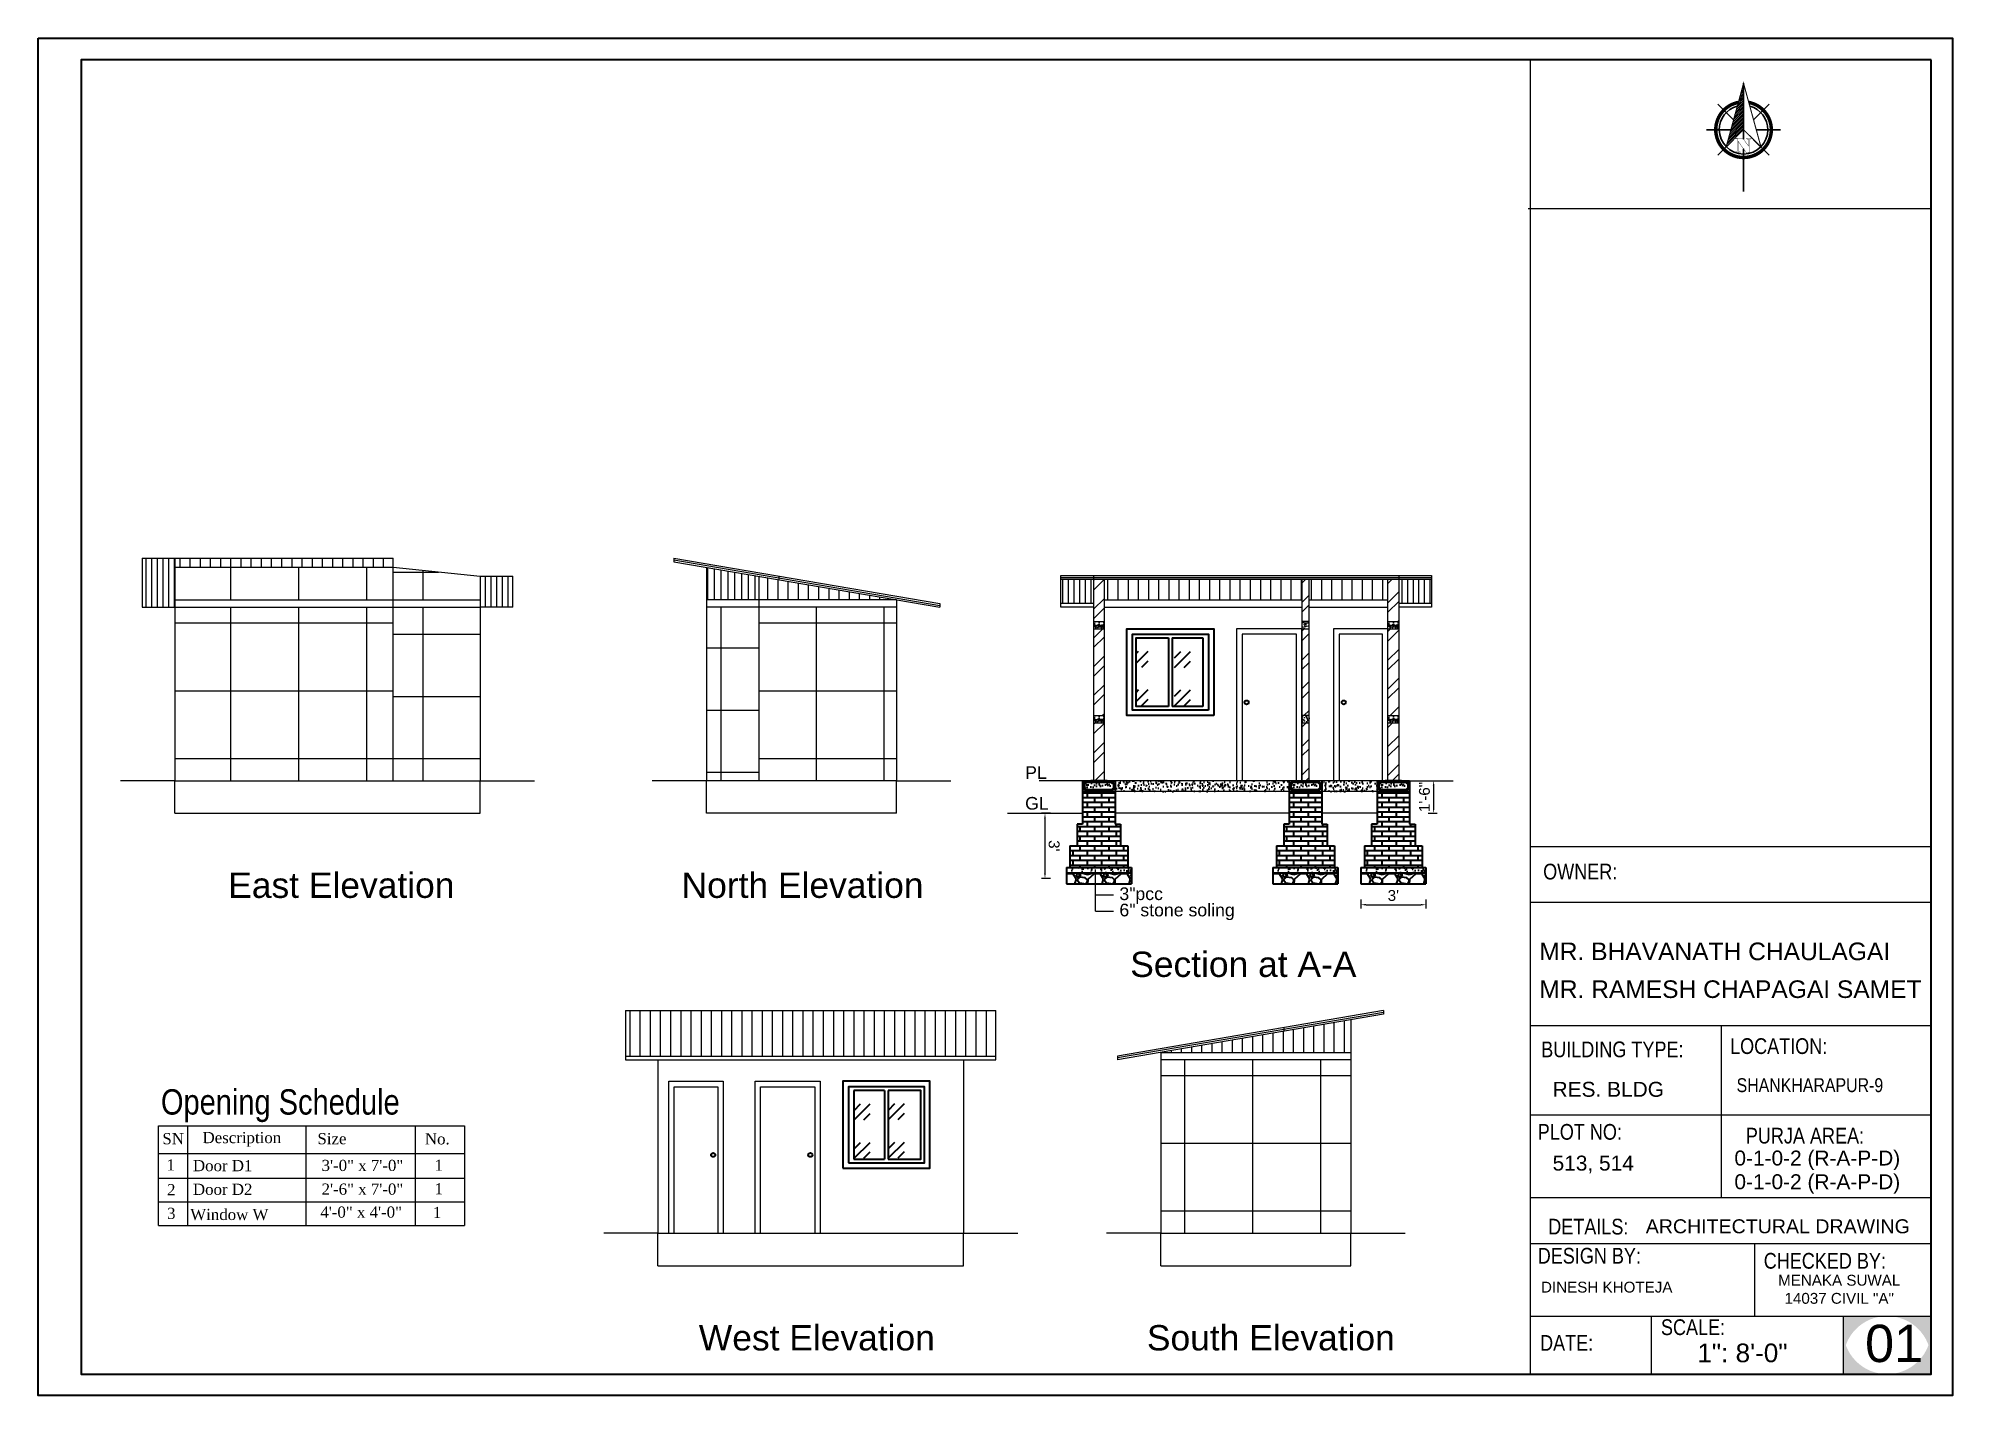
# Model space of a CAD drawing. Header units: inches. Extents: x 376358 to 406049, y -63575 to -53607.
# Drawn here: x 380571 to 381629, y -59171 to -58421 of the extents above; entities that cross this region are included whole.
import ezdxf

# ---------------------------------------------------------------- set-up
doc = ezdxf.new("R2010")
doc.units = ezdxf.units.IN
doc.header["$LTSCALE"] = 2
doc.header["$MEASUREMENT"] = 0
doc.header["$PDMODE"] = 34
doc.layers.get('0').update_dxf_attribs({"linetype": 'CONTINUOUS'})
doc.layers.get('DEFPOINTS').update_dxf_attribs({"color": 141, "linetype": 'CONTINUOUS'})
for name, color, linetype, lineweight in [('1', 7, 'CONTINUOUS', 13), ('DIMENTION', 140, 'CONTINUOUS', 0), ('door', 20, 'CONTINUOUS', 35), ('Rebars', 1, 'CONTINUOUS', 13), ('Siteplan', 7, 'CONTINUOUS', 30), ('steps', 253, 'CONTINUOUS', 20), ('TEXT', 181, 'CONTINUOUS', 25), ('WALL - A', 1, 'CONTINUOUS', 40)]:
    doc.layers.add(name, color=color, linetype=linetype, lineweight=lineweight)
doc.layers.add('Normal Wall', color=7, linetype='CONTINUOUS', lineweight=35, true_color=0xffaf89)
doc.layers.add('Rear Wall', color=7, linetype='CONTINUOUS', lineweight=20, true_color=0xd4e480)
doc.styles.add('Lettring Text', font='arial.ttf')
doc.styles.get("Standard").update_dxf_attribs({"font": 'ARIALN.TTF'})
doc.styles.add('SwissBT', font='swiss.ttf', dxfattribs={"height": 12})
doc.styles.add('TIMES', font='times.ttf')
doc.dimstyles.new('Copy of Standard', dxfattribs={"dimtxt": 6, "dimasz": 2.875, "dimexe": 2, "dimexo": 4, "dimgap": 2, "dimtad": 1, "dimdec": 0, "dimrnd": 1, "dimzin": 0, "dimdsep": 46, "dimlunit": 4, "dimtxsty": 'Lettring Text', "dimcen": 0.1, "dimclrd": 7, "dimclre": 7, "dimclrt": 7, "dimazin": 0, "dimtfac": 0.645, "dimtdec": 0, "dimtmove": 1, "dimatfit": 0, "dimfxl": 3, "dimfxlon": 1, "dimtfillclr": 256, "dimtolj": 1, "dimtzin": 0, "dimlwd": -1, "dimlwe": -1, "dimarcsym": 2})
pattern_1 = [(90, (-3735.105, -2306.26), (-37.5, 0), []), (180, (-3735.105, -2306.26), (-4e-15, -37.5), [])]
pattern_2 = [(90, (-3735.105, -2306.26), (-34.375, 0), []), (180, (-3735.105, -2306.26), (-4e-15, -34.375), [])]
pattern_3 = [(90, (-3735.1047, -2306.2585), (-3.125, 0), [])]
pattern_4 = [(50, (-3756.654, -2306.2585), (5.73808146, -0.50201708), [0.6, -6.6]), (355, (-3756.654, -2306.2585), (-1.11001067, 6.01753707), [0.48, -5.28]), (100.4514445, (-3756.176, -2306.3003), (4.62807077, 5.51551993), [0.50992154, -5.6091369]), (46.1842, (-3756.654, -2304.6585), (8.53793065, -1.32415425), [0.9, -9.9]), (96.6356355, (-3755.943, -2304.769), (7.47729557, 7.7929488), [0.76488274, -8.41371008]), (351.184164, (-3756.654, -2304.6585), (7.47729556, 7.7929488), [0.72, -7.92]), (21, (-3755.854, -2305.0585), (4.775256417, -3.220951125), [0.6, -6.6]), (326, (-3755.854, -2305.0585), (1.946522655, 5.80120036), [0.48, -5.28]), (71.4514447, (-3755.456, -2305.327), (6.72177901, 2.58024922), [0.50992152, -5.6091369]), (37.5, (-3756.6542, -2306.2585), (0.097278843, 2.663150831), [0, -5.216, 0, -5.36, 0, -5.3]), (7.5, (-3756.6542, -2306.2585), (2.1045563, 3.155293695), [0, -3.056, 0, -5.096, 0, -2.02]), (327.5, (-3758.4382, -2306.2585), (4.270579489, -0.180438974), [0, -2, 0, -6.24, 0, -8.28]), (317.5, (-3759.238, -2306.2585), (4.665489355, 0.80083986), [0, -2.6, 0, -4.144, 0, -5.88])]
pattern_5 = [(90, (-3756.6542, -2306.2585), (-3.125, 0), [])]
pattern_6 = [(45, (-3756.654, -2306.258), (-7.9549513, 7.9549513), []), (45, (-3751.351, -2306.258), (-7.9549513, 7.9549513), [])]
pattern_7 = [(50, (-3756.6542, -2306.2585), (3.586300913, -0.313760675), [0.375, -4.125]), (355, (-3756.654, -2306.2585), (-0.693756668, 3.76096067), [0.3, -3.3]), (100.4514445, (-3756.3553, -2306.2846), (2.892544234, 3.447199955), [0.31870096, -3.50571056]), (46.1842, (-3756.654, -2305.2585), (5.336206653, -0.827596404), [0.5625, -6.1875]), (96.6356355, (-3756.2095, -2305.3274), (4.67330973, 4.870593004), [0.47805171, -5.2585688]), (351.184164, (-3756.654, -2305.2585), (4.673309725, 4.870593), [0.45, -4.950000005]), (21, (-3756.1542, -2305.5085), (2.98453526, -2.013094453), [0.375, -4.125]), (326, (-3756.154, -2305.5085), (1.21657666, 3.625750225), [0.3, -3.3]), (71.4514447, (-3755.9055, -2305.6762), (4.201111884, 1.612655764), [0.31870095, -3.50571056]), (37.5, (-3756.6542, -2306.2585), (0.0607992766, 1.664469269), [0, -3.26, 0, -3.35, 0, -3.3125]), (7.5, (-3756.6542, -2306.2585), (1.315347687, 1.9720585594), [0, -1.91, 0, -3.185, 0, -1.2625]), (327.5, (-3757.7692, -2306.2585), (2.669112181, -0.1127743587), [0, -1.25, 0, -3.9, 0, -5.175]), (317.5, (-3758.2692, -2306.2585), (2.915930847, 0.500524912), [0, -1.625, 0, -2.59, 0, -3.675])]
pattern_8 = [(90, (-3756.654, -2306.2585), (-5.625, 0), [])]
pattern_9 = [(228.0127875, (20111.4714, -28100.1538), (-120, -135), [2.01804, -199.7863207]), (184.96974073, (20110.1214, -28101.6538), (180, 15), [3.46302, -342.8388714]), (132.51044708, (20106.6714, -28101.9538), (150, -165), [2.44182, -241.74048894]), (267.273689, (20100.8214, -28105.7038), (15, 300), [3.15357, -312.2033706]), (292.83365418, (20100.6714, -28108.8538), (-75, 180), [3.092325, -306.1405969]), (357.273689, (20101.8714, -28111.7038), (-300, 15), [3.15357, -312.2033706]), (37.69424047, (20105.0214, -28111.8538), (-195, -150), [4.170435, -412.87272823]), (72.25532837, (20108.3214, -28109.3038), (105, 330), [3.93732, -389.79482245]), (121.42956562, (20109.5214, -28105.5538), (-120, 195), [3.16425, -313.26109665]), (175.2363583, (20107.8714, -28102.8538), (165, -15), [3.61248, -177.0114387]), (222.3974378, (20104.2714, -28102.5538), (-180, -165), [4.67172, -462.5006251]), (138.81407483, (20115.6714, -28105.8538), (-105, 90), [1.594515, -157.8576722]), (171.4692344, (20114.4714, -28104.8038), (195, -30), [3.033555, -300.32267124]), (225, (20111.471, -28104.354), (-2e-15, -15), [2.121315, -19.09188844]), (203.1985905, (20110.4214, -28102.5538), (75, 30), [1.14237, -113.0942266]), (291.8014095, (20109.3714, -28103.0038), (-15, 45), [1.615545, -79.1619271]), (30.9637565, (20109.9714, -28104.5038), (45, 30), [2.623935, -84.8403434]), (161.5650512, (20112.2214, -28103.154), (30, -15), [1.897365, -45.5367999]), (16.38954033, (20100.6714, -28103.0038), (150, 45), [2.658, -263.1426772]), (70.34617594, (20103.2214, -28102.2538), (-60, -165), [2.229915, -220.7611162]), (293.1985905, (20112.2214, -28100.1538), (-30, 75), [2.284725, -111.9518716]), (343.61045967, (20113.1214, -28102.2538), (-150, 45), [2.658, -263.1426772]), (339.4439548, (20100.6714, -28112.3038), (-75, 30), [2.5632, -125.5968562]), (294.77514057, (20103.0714, -28113.2038), (-75, 165), [2.14767, -212.61964595]), (66.8014095, (20112.3714, -28115.1538), (30, 75), [2.284725, -111.9518716]), (17.35402464, (20113.2714, -28113.0538), (-195, -60), [2.514465, -248.9313542]), (69.4439548, (20105.0214, -28115.1538), (-30, -75), [1.2816, -126.8784562]), (101.3099325, (20111.4714, -28115.1538), (-15, 60), [0.76485, -75.7204427]), (165.9637565, (20111.3214, -28114.4038), (45, -15), [3.092325, -58.7542594]), (186.00900596, (20108.3214, -28113.6538), (150, 15), [2.86575, -283.7088476]), (303.6900675, (20109.9714, -28105.854), (-15, 30), [2.16333, -51.91993913]), (353.15722659, (20111.1714, -28107.6538), (255, -30), [3.77691, -373.91343936]), (60.9453959, (20114.9214, -28108.1038), (-60, -105), [1.54434, -152.8901121]), (90, (20115.671, -28106.754), (-15, 15), [0.9, -14.1]), (120.25643716, (20108.0214, -28113.2038), (60, -105), [2.08386, -206.30279984]), (48.0127875, (20106.9714, -28111.4038), (120, 135), [4.03608, -197.7682807]), (0, (20109.671, -28108.404), (15, 15), [3.9, -11.1]), (325.30484647, (20113.5714, -28108.4038), (150, -105), [2.37171, -234.7991145]), (254.0546041, (20115.5214, -28109.7538), (-15, -60), [2.18403, -107.01761834]), (207.64597536, (20114.9214, -28111.8538), (-285, -150), [3.555975, -352.04211273]), (175.42607874, (20111.7714, -28113.5038), (-195, 15), [3.761985, -372.4361011])]
pattern_10 = [(50, (316828.8385, 57681.201), (5.73808146, -0.50201708), [0.6, -6.6]), (355, (316828.8385, 57681.201), (-1.11001067, 6.01753707), [0.48, -5.28]), (100.4514, (316829.3167, 57681.159), (4.62807505, 5.51551634), [0.50992152, -5.6091369]), (46.1842, (316828.8385, 57682.801), (8.5379284, -1.3241521), [0.9, -9.9]), (96.6356, (316829.55, 57682.6906), (7.47730164, 7.79294297), [0.7648823, -8.413704]), (351.1842, (316828.8385, 57682.801), (7.47729556, 7.7929488), [0.72, -7.92]), (21, (316829.6385, 57682.401), (4.77525642, -3.22095113), [0.6, -6.6]), (326, (316829.6385, 57682.401), (1.94652266, 5.80120036), [0.48, -5.28]), (71.4514, (316830.0365, 57682.1325), (6.72178103, 2.58024397), [0.50992152, -5.6091369]), (37.5, (316828.8385, 57681.201), (0.097278843, 2.66315083), [0, -5.216, 0, -5.36, 0, -5.3]), (7.5, (316828.8385, 57681.201), (2.1045563, 3.155293695), [0, -3.056, 0, -5.096, 0, -2.02]), (327.5, (316827.0545, 57681.201), (4.27057949, -0.180438974), [0, -2, 0, -6.24, 0, -8.28]), (317.5, (316826.2545, 57681.201), (4.66548935, 0.80083986), [0, -2.6, 0, -4.144, 0, -5.88])]
pattern_11 = [(228.0127875, (20274.2354, -28100.1538), (-120, -135), [2.01804, -199.7863207]), (184.96974073, (20272.88536, -28101.6538), (180, 15), [3.46302, -342.8388714]), (132.51044708, (20269.4354, -28101.9538), (150, -165), [2.44182, -241.74048894]), (267.273689, (20263.58536, -28105.7038), (15, 300), [3.15357, -312.2033706]), (292.83365418, (20263.43536, -28108.8538), (-75, 180), [3.092325, -306.1405969]), (357.273689, (20264.63536, -28111.7038), (-300, 15), [3.15357, -312.2033706]), (37.69424047, (20267.78536, -28111.8538), (-195, -150), [4.170435, -412.87272823]), (72.25532837, (20271.08536, -28109.3038), (105, 330), [3.93732, -389.79482245]), (121.42956562, (20272.28536, -28105.5538), (-120, 195), [3.16425, -313.26109665]), (175.2363583, (20270.6354, -28102.8538), (165, -15), [3.61248, -177.0114387]), (222.3974378, (20267.03536, -28102.5538), (-180, -165), [4.67172, -462.5006251]), (138.81407483, (20278.4354, -28105.8538), (-105, 90), [1.594515, -157.8576722]), (171.4692344, (20277.2354, -28104.8038), (195, -30), [3.033555, -300.32267124]), (225, (20274.235, -28104.354), (-2e-15, -15), [2.121315, -19.09188844]), (203.1985905, (20273.1854, -28102.5538), (75, 30), [1.14237, -113.0942266]), (291.8014095, (20272.1354, -28103.0038), (-15, 45), [1.615545, -79.1619271]), (30.9637565, (20272.7354, -28104.5038), (45, 30), [2.623935, -84.8403434]), (161.5650512, (20274.9854, -28103.154), (30, -15), [1.897365, -45.5367999]), (16.38954033, (20263.4354, -28103.0038), (150, 45), [2.658, -263.1426772]), (70.34617594, (20265.9854, -28102.2538), (-60, -165), [2.229915, -220.7611162]), (293.1985905, (20274.9854, -28100.1538), (-30, 75), [2.284725, -111.9518716]), (343.61045967, (20275.8854, -28102.2538), (-150, 45), [2.658, -263.1426772]), (339.4439548, (20263.4354, -28112.3038), (-75, 30), [2.5632, -125.5968562]), (294.77514057, (20265.8354, -28113.2038), (-75, 165), [2.14767, -212.61964595]), (66.8014095, (20275.1354, -28115.1538), (30, 75), [2.284725, -111.9518716]), (17.35402464, (20276.0354, -28113.0538), (-195, -60), [2.514465, -248.9313542]), (69.4439548, (20267.7854, -28115.1538), (-30, -75), [1.2816, -126.8784562]), (101.3099325, (20274.2354, -28115.1538), (-15, 60), [0.76485, -75.7204427]), (165.9637565, (20274.0854, -28114.4038), (45, -15), [3.092325, -58.7542594]), (186.00900596, (20271.0854, -28113.6538), (150, 15), [2.86575, -283.7088476]), (303.6900675, (20272.7354, -28105.854), (-15, 30), [2.16333, -51.91993913]), (353.15722659, (20273.93536, -28107.6538), (255, -30), [3.77691, -373.91343936]), (60.9453959, (20277.6854, -28108.1038), (-60, -105), [1.54434, -152.8901121]), (90, (20278.435, -28106.754), (-15, 15), [0.9, -14.1]), (120.25643716, (20270.7854, -28113.2038), (60, -105), [2.08386, -206.30279984]), (48.0127875, (20269.7354, -28111.4038), (120, 135), [4.03608, -197.7682807]), (0, (20272.435, -28108.404), (15, 15), [3.9, -11.1]), (325.30484647, (20276.3354, -28108.4038), (150, -105), [2.37171, -234.7991145]), (254.0546041, (20278.2854, -28109.7538), (-15, -60), [2.18403, -107.01761834]), (207.64597536, (20277.68536, -28111.8538), (-285, -150), [3.555975, -352.04211273]), (175.42607874, (20274.53536, -28113.5038), (-195, 15), [3.761985, -372.4361011])]
pattern_12 = [(50, (316991.6025, 57681.201), (5.73808146, -0.50201708), [0.6, -6.6]), (355, (316991.6025, 57681.201), (-1.11001067, 6.01753707), [0.48, -5.28]), (100.4514, (316992.0807, 57681.159), (4.62807505, 5.51551634), [0.50992152, -5.6091369]), (46.1842, (316991.6025, 57682.801), (8.5379284, -1.3241521), [0.9, -9.9]), (96.6356, (316992.314, 57682.6906), (7.47730164, 7.79294297), [0.7648823, -8.413704]), (351.1842, (316991.6025, 57682.801), (7.47729556, 7.7929488), [0.72, -7.92]), (21, (316992.4025, 57682.401), (4.77525642, -3.22095113), [0.6, -6.6]), (326, (316992.4025, 57682.401), (1.94652266, 5.80120036), [0.48, -5.28]), (71.4514, (316992.8004, 57682.1325), (6.72178103, 2.58024397), [0.50992152, -5.6091369]), (37.5, (316991.6025, 57681.201), (0.097278843, 2.66315083), [0, -5.216, 0, -5.36, 0, -5.3]), (7.5, (316991.6025, 57681.201), (2.1045563, 3.155293695), [0, -3.056, 0, -5.096, 0, -2.02]), (327.5, (316989.8185, 57681.201), (4.27057949, -0.180438974), [0, -2, 0, -6.24, 0, -8.28]), (317.5, (316989.0185, 57681.201), (4.66548935, 0.80083986), [0, -2.6, 0, -4.144, 0, -5.88])]
pattern_13 = [(228.0127875, (20225.554, -28100.1538), (-120, -135), [2.01804, -199.7863207]), (184.96974073, (20224.20396, -28101.6538), (180, 15), [3.46302, -342.8388714]), (132.51044708, (20220.754, -28101.9538), (150, -165), [2.44182, -241.74048894]), (267.273689, (20214.90396, -28105.7038), (15, 300), [3.15357, -312.2033706]), (292.83365418, (20214.75396, -28108.8538), (-75, 180), [3.092325, -306.1405969]), (357.273689, (20215.95396, -28111.7038), (-300, 15), [3.15357, -312.2033706]), (37.69424047, (20219.10396, -28111.8538), (-195, -150), [4.170435, -412.87272823]), (72.25532837, (20222.40396, -28109.3038), (105, 330), [3.93732, -389.79482245]), (121.42956562, (20223.60396, -28105.5538), (-120, 195), [3.16425, -313.26109665]), (175.2363583, (20221.954, -28102.8538), (165, -15), [3.61248, -177.0114387]), (222.3974378, (20218.35396, -28102.5538), (-180, -165), [4.67172, -462.5006251]), (138.81407483, (20229.754, -28105.8538), (-105, 90), [1.594515, -157.8576722]), (171.4692344, (20228.55396, -28104.8038), (195, -30), [3.033555, -300.32267124]), (225, (20225.554, -28104.354), (-2e-15, -15), [2.121315, -19.09188844]), (203.1985905, (20224.504, -28102.5538), (75, 30), [1.14237, -113.0942266]), (291.8014095, (20223.454, -28103.0038), (-15, 45), [1.615545, -79.1619271]), (30.9637565, (20224.054, -28104.5038), (45, 30), [2.623935, -84.8403434]), (161.5650512, (20226.304, -28103.154), (30, -15), [1.897365, -45.5367999]), (16.38954033, (20214.75396, -28103.0038), (150, 45), [2.658, -263.1426772]), (70.34617594, (20217.304, -28102.2538), (-60, -165), [2.229915, -220.7611162]), (293.1985905, (20226.304, -28100.1538), (-30, 75), [2.284725, -111.9518716]), (343.61045967, (20227.20396, -28102.2538), (-150, 45), [2.658, -263.1426772]), (339.4439548, (20214.754, -28112.3038), (-75, 30), [2.5632, -125.5968562]), (294.77514057, (20217.154, -28113.2038), (-75, 165), [2.14767, -212.61964595]), (66.8014095, (20226.454, -28115.1538), (30, 75), [2.284725, -111.9518716]), (17.35402464, (20227.354, -28113.0538), (-195, -60), [2.514465, -248.9313542]), (69.4439548, (20219.104, -28115.1538), (-30, -75), [1.2816, -126.8784562]), (101.3099325, (20225.554, -28115.1538), (-15, 60), [0.76485, -75.7204427]), (165.9637565, (20225.404, -28114.4038), (45, -15), [3.092325, -58.7542594]), (186.00900596, (20222.40396, -28113.6538), (150, 15), [2.86575, -283.7088476]), (303.6900675, (20224.054, -28105.854), (-15, 30), [2.16333, -51.91993913]), (353.15722659, (20225.25396, -28107.6538), (255, -30), [3.77691, -373.91343936]), (60.9453959, (20229.004, -28108.1038), (-60, -105), [1.54434, -152.8901121]), (90, (20229.754, -28106.754), (-15, 15), [0.9, -14.1]), (120.25643716, (20222.104, -28113.2038), (60, -105), [2.08386, -206.30279984]), (48.0127875, (20221.054, -28111.4038), (120, 135), [4.03608, -197.7682807]), (0, (20223.754, -28108.404), (15, 15), [3.9, -11.1]), (325.30484647, (20227.654, -28108.4038), (150, -105), [2.37171, -234.7991145]), (254.0546041, (20229.604, -28109.7538), (-15, -60), [2.18403, -107.01761834]), (207.64597536, (20229.00396, -28111.8538), (-285, -150), [3.555975, -352.04211273]), (175.42607874, (20225.85396, -28113.5038), (-195, 15), [3.761985, -372.4361011])]
pattern_14 = [(50, (316942.921, 57681.201), (5.73808146, -0.50201708), [0.6, -6.6]), (355, (316942.921, 57681.201), (-1.11001067, 6.01753707), [0.48, -5.28]), (100.4514, (316943.399, 57681.159), (4.62807505, 5.51551634), [0.50992152, -5.6091369]), (46.1842, (316942.921, 57682.801), (8.5379284, -1.3241521), [0.9, -9.9]), (96.6356, (316943.633, 57682.6906), (7.47730164, 7.79294297), [0.7648823, -8.413704]), (351.1842, (316942.921, 57682.801), (7.47729556, 7.7929488), [0.72, -7.92]), (21, (316943.721, 57682.401), (4.77525642, -3.22095113), [0.6, -6.6]), (326, (316943.721, 57682.401), (1.94652266, 5.80120036), [0.48, -5.28]), (71.4514, (316944.119, 57682.1325), (6.72178103, 2.58024397), [0.50992152, -5.6091369]), (37.5, (316942.921, 57681.201), (0.097278843, 2.66315083), [0, -5.216, 0, -5.36, 0, -5.3]), (7.5, (316942.921, 57681.201), (2.1045563, 3.155293695), [0, -3.056, 0, -5.096, 0, -2.02]), (327.5, (316941.137, 57681.201), (4.27057949, -0.180438974), [0, -2, 0, -6.24, 0, -8.28]), (317.5, (316940.337, 57681.201), (4.66548935, 0.80083986), [0, -2.6, 0, -4.144, 0, -5.88])]

msp = doc.modelspace()

# ---------------------------------------------------------------- texts
at = {"color": 0}
for s, p in [('OWNER:', (381402.6, -58885.6)), ('LOCATION:', (381505.9, -58982.1))]:
    msp.add_text(s, height=8.7, dxfattribs=at).set_placement(p)
at = {"color": 7, "linetype": 'ByBlock', "lineweight": 5}
msp.add_text('Opening Schedule', height=14, dxfattribs=at).set_placement((380638.7, -59015.6))
for s, insert, char_height, width, attachment_point in [('{\\fArial CE|b0|i0|c0|p34;PL}', (381116.3, -58823), 7, 174.101, 1), ('{\\fArial CE|b0|i0|c0|p34;GL}', (381116.3, -58840), 7, 174.101, 1), ('{\\fArial CE|b0|i0|c0|p34;East Elevation}', (380738.4, -58888.9), 14, 235.547, 5), ('{\\fArial CE|b0|i0|c0|p34;North Elevation}', (380993.3, -58888.9), 14, 235.547, 5), ("{\\fArial CE|b0|i0|c238|p34;3'}'{\\fArial CE|b0|i0|c238|p34;pcc}", (381168.4, -58890), 7, 174.101, 1), ("{\\fArial CE|b0|i0|c0|p34;6\\fArial CE|b0|i0|c238|p34;'}'{\\fArial CE|b0|i0|c238|p34; \\fArial CE|b0|i0|c0|p34;stone\\fArial CE|b0|i0|c238|p34; soling}", (381168.4, -58899), 7, 174.101, 1), ('{\\fArial CE|b0|i0|c0|p34;Section at A-A}', (381236.9, -58932.6), 14, 235.547, 5), ('{\\fArial CE|b0|i0|c0|p34;West Elevation}', (381001.2, -59139.1), 14, 235.547, 5), ('{\\fArial CE|b0|i0|c0|p34;South Elevation}', (381252.1, -59139.1), 14, 235.547, 5)]:
    msp.add_mtext(s, dxfattribs=dict(at, insert=insert, char_height=char_height, width=width, attachment_point=attachment_point))
at = {"layer": 'steps', "color": 7, "lineweight": 5, "ltscale": 0.3, "style": 'TIMES'}
for s, height, p in [('SN', 6.17, (380639.5, -59032)), ('Description', 6.169, (380661.7, -59031.4)), ('Size', 6.17, (380725.2, -59032)), ('No.', 6.17, (380784.6, -59032.1)), ('1', 6.17, (380641.8, -59046.5)), ('Door D1', 6.17, (380656.4, -59046.9)), ('3\'-0" x 7\'-0"', 6.169, (380727.5, -59046.8)), ('1', 6.17, (380789.9, -59046.7)), ('2', 6.17, (380642.1, -59060.2)), ('Door D2', 6.17, (380656.4, -59060)), ('2\'-6" x 7\'-0"', 6.169, (380727.5, -59059.9)), ('1', 6.17, (380789.9, -59059.7)), ('3', 6.17, (380642.1, -59073.3)), ('Window W', 6.17, (380654.9, -59073.9)), ('4\'-0" x 4\'-0"', 6.169, (380726.8, -59072.6)), ('1', 6.17, (380789, -59072.8))]:
    msp.add_text(s, height=height, dxfattribs=at).set_placement(p)
at = {"layer": 'TEXT', "color": 0}
for s, height, p in [('OWNER:', 8.7, (381402.6, -58885.6)), ('LOCATION:', 8.7, (381505.9, -58982.1)), ('CHECKED BY:', 8.704, (381524.5, -59100.8)), ('CHECKED BY:', 8.704, (381524.5, -59100.8)), ('SCALE:', 8.7, (381467.7, -59137.5)), ('SCALE:', 8.7, (381467.7, -59137.5))]:
    msp.add_text(s, height=height, dxfattribs=at).set_placement(p)
at = {"layer": 'TEXT', "color": 0, "linetype": 'ByBlock', "style": 'SwissBT'}
for s, insert, char_height, width, attachment_point in [('MR. BHAVANATH CHAULAGAI', (381497.4, -58920.5), 9.72, 217.511, 2), ('MR. RAMESH CHAPAGAI SAMET', (381506.1, -58941.4), 9.72, 217.511, 2), ('ARCHITECTURAL DRAWING', (381459.3, -59073.5), 7.74, 268.532, 1), ('DINESH KHOTEJA', (381401.4, -59108), 6, 201.528, 1), ('MENAKA SUWAL\\P14037 CIVIL "A"', (381566.2, -59104.2), 6, 88.549, 2)]:
    msp.add_mtext(s, dxfattribs=dict(at, insert=insert, char_height=char_height, width=width, attachment_point=attachment_point))
at = {"layer": 'TEXT', "color": 0, "attachment_point": 1}
for s, insert, char_height, width in [('BUILDING TYPE:', (381401.5, -58975.2), 8.704, 148.555), ('BUILDING TYPE:', (381401.5, -58975.2), 8.704, 148.555), ('PLOT NO: ', (381399.6, -59020.8), 8.7, 138.027), ('PLOT NO: ', (381399.6, -59020.8), 8.7, 138.027), ('PURJA AREA:', (381514.6, -59022.9), 8.704, 197.582), ('PURJA AREA:', (381514.6, -59022.9), 8.704, 197.582), ('DETAILS: ', (381405.4, -59073.2), 8.7, 138.027), ('DESIGN BY:', (381399.6, -59089.3), 8.7, 138.027), ('DESIGN BY:', (381399.6, -59089.3), 8.7, 138.027), ('DATE:', (381400.9, -59137.5), 8.7, 34.818)]:
    msp.add_mtext(s, dxfattribs=dict(at, insert=insert, char_height=char_height, width=width))
at = {"layer": 'TEXT', "color": 0, "style": 'SwissBT'}
for s, insert, char_height, width, attachment_point in [('RES. BLDG', (381407.8, -58997.5), 8.26, 163.214, 1), ('RES. BLDG', (381407.8, -58997.5), 8.26, 163.214, 1), ('0-1-0-2 (R-A-P-D)', (381554.1, -59035.5), 8.256, 163.214, 2), ('513, 514', (381407.8, -59038.3), 8.26, 163.214, 1), ('0-1-0-2 (R-A-P-D)', (381554.1, -59048.6), 8.256, 163.214, 2), ('01', (381580.5, -59131.8), 20.64, 20.158, 1)]:
    msp.add_mtext(s, dxfattribs=dict(at, insert=insert, char_height=char_height, width=width, attachment_point=attachment_point))
at = {"layer": 'TEXT', "color": 0, "linetype": 'ByBlock', "insert": (381509.5, -58995.5), "char_height": 7.671, "attachment_point": 1}
msp.add_mtext_dynamic_manual_height_columns('SHANKHARAPUR-9', width=381.035, gutter_width=1.53, heights=[0], dxfattribs=at)
at = {"layer": 'TEXT', "color": 0, "ltscale": 0.5, "insert": (381487.8, -59142.2), "char_height": 10.32, "width": 127.534, "attachment_point": 1, "style": 'SwissBT'}
msp.add_mtext('1": 8\'-0"', dxfattribs=at)
msp.add_mtext('1": 8\'-0"', dxfattribs=at)

# ---------------------------------------------------------------- blocks, each defined once
blk = doc.blocks.new('*X29')
at = {"color": 0}
for p, q in [((145.96, -414.6), (147.62, -412.94)), ((146.16, -413.87), (147.62, -412.41)), ((146.36, -413.14), (147.62, -411.88)), ((146.55, -412.41), (147.62, -411.35)), ((146.75, -411.68), (147.62, -410.82)), ((146.95, -410.95), (147.62, -410.29)), ((147.15, -410.22), (147.62, -409.76)), ((147.35, -409.49), (147.62, -409.23)), ((147.55, -408.76), (147.62, -408.7)), ((143.76, -422.63), (147.62, -418.77)), ((143.96, -421.9), (147.62, -418.24)), ((144.16, -421.17), (147.62, -417.71)), ((144.36, -420.44), (147.62, -417.18)), ((144.56, -419.71), (147.62, -416.65)), ((144.76, -418.98), (147.62, -416.12)), ((144.96, -418.25), (147.62, -415.59)), ((145.16, -417.52), (147.62, -415.06)), ((145.36, -416.79), (147.62, -414.53)), ((145.56, -416.06), (147.62, -414)), ((145.76, -415.33), (147.62, -413.47)), ((142.76, -426.28), (147.62, -421.42)), ((142.96, -425.55), (147.62, -420.89)), ((143.16, -424.82), (147.62, -420.36)), ((143.36, -424.09), (147.62, -419.83)), ((143.56, -423.36), (147.62, -419.3))]:
    blk.add_line(p, q, dxfattribs=at)
blk = doc.blocks.new('NORTH_15')
for p, q in [((-2.87, 2.87), (-7.37, 7.37)), ((0, 3.66), (0, 10.62)), ((2.87, 2.87), (7.37, 7.37)), ((-13.37, 0), (2.72, 0)), ((5.49, 0), (17.83, 0)), ((-2.87, -2.87), (-7.37, -7.37)), ((0, -3.66), (0, -10.62)), ((2.87, -2.87), (7.37, -7.37))]:
    blk.add_line(p, q)
at = {"const_width": 1}
for points in [[(0, -8, 1), (0, 8, 0.359415), (-7.86, 1.52, 1)], [(-7.86, -1.52, 0.359415), (0, -8, 1)]]:
    blk.add_lwpolyline(points, format="xyb", dxfattribs=at)
for points, const_width in [([(4.96, -5.01), (-13.37, 0), (4.9, 5), (0, 0), (4.96, -5.01)], 0.3), ([(5.93, -1.55), (6, -1.55), (6.07, -1.54), (6.13, -1.53), (6.17, -1.52), (6.22, -1.51), (6.26, -1.49), (6.28, -1.47), (6.3, -1.45), (6.32, -1.42), (6.33, -1.39), (6.35, -1.34), (6.36, -1.29), (6.37, -1.23), (6.38, -1.16), (6.38, -1.08), (6.38, -1), (6.54, -1), (6.54, -2.34), (6.38, -2.34), (6.38, -2.3), (6.38, -2.23), (6.38, -2.16), (6.37, -2.09), (6.36, -2.04), (6.35, -1.99), (6.33, -1.95), (6.32, -1.91), (6.3, -1.88), (6.28, -1.86), (6.26, -1.83), (6.22, -1.81), (6.18, -1.8), (6.13, -1.78), (6.07, -1.77), (6.01, -1.76), (5.95, -1.76), (2.66, -1.76), (2.66, -2.34), (2.5, -2.34), (2.5, -0.16), (4.71, 1.44), (3.14, 1.44), (3.07, 1.44), (3, 1.43), (2.94, 1.42), (2.89, 1.41), (2.85, 1.4), (2.81, 1.38), (2.78, 1.36), (2.76, 1.34), (2.74, 1.31), (2.72, 1.27), (2.7, 1.22), (2.69, 1.17), (2.68, 1.11), (2.67, 1.04), (2.66, 0.97), (2.66, 0.89), (2.66, 0.87), (2.5, 0.87), (2.5, 2.21), (2.66, 2.21), (2.66, 2.17), (2.66, 2.09), (2.67, 2.03), (2.68, 1.97), (2.69, 1.91), (2.7, 1.86), (2.71, 1.82), (2.73, 1.78), (2.75, 1.76), (2.77, 1.74), (2.8, 1.72), (2.85, 1.7), (2.89, 1.68), (2.94, 1.67), (3, 1.66), (3.07, 1.66), (3.14, 1.66), (6.54, 1.66), (6.54, 0.75), (3.33, -1.55), (5.93, -1.55), (5.93, -1.55)], 0.1)]:
    blk.add_lwpolyline(points, dxfattribs=dict(const_width=const_width))
for start, end in [(90, 164.973), (270, 90), (195.027, 270)]:
    blk.add_arc((0, 0), 7, start, end)
at = {"rotation": 90}
blk.add_blockref('*X29', (-421.89, -147.62), dxfattribs=at)
blk = doc.blocks.new('A$C0BDB7EE9')
at = {"layer": 'Siteplan', "xscale": 2.999999999999779, "yscale": 2.999999999999779, "zscale": 2.999999999999779, "rotation": 247.8612575918487}
blk.add_blockref('NORTH_15', (20.2, 49.5), dxfattribs=at)
blk = doc.blocks.new('A$C327B4BBD')
at = {"layer": 'DIMENTION', "ltscale": 0.3, "xscale": 1.171875000000082, "yscale": 1.171875000000082, "zscale": 1.171875000000082, "rotation": 112.1387424081494}
blk.add_blockref('A$C0BDB7EE9', (16.1, 0), dxfattribs=at)
blk = doc.blocks.new('*D1037')
at = {"color": 7, "transparency": 16777216}
for p, q in [((381130.3, -58849), (381125.3, -58849)), ((381127.3, -58882.1), (381127.3, -58851.9)), ((381130.3, -58885), (381125.3, -58885))]:
    blk.add_line(p, q, dxfattribs=at)
at = {"color": 7, "linetype": 'ByBlock', "transparency": 16777216}
for points in [[(381127.7, -58851.9), (381126.8, -58851.9), (381127.3, -58849)], [(381127.7, -58882.1), (381126.8, -58882.1), (381127.3, -58885)]]:
    blk.add_solid(points, dxfattribs=at)
at = {"layer": 'DEFPOINTS', "color": 0, "linetype": 'ByBlock', "transparency": 16777216}
for p in [(381127.3, -58849), (381139.1, -58849), (381139.1, -58885)]:
    blk.add_point(p, dxfattribs=at)
at = {"color": 7, "linetype": 'ByBlock', "lineweight": 5, "transparency": 16777216, "insert": (381132.3, -58867), "char_height": 6, "attachment_point": 5, "rotation": 270.0012, "style": 'Lettring Text'}
blk.add_mtext("\\A1;3'", dxfattribs=at)
blk = doc.blocks.new('*D1035')
at = {"color": 7, "transparency": 16777216}
for p, q in [((381339.1, -58831), (381344.1, -58831)), ((381342.1, -58846.2), (381342.1, -58833.9)), ((381339.1, -58849), (381344.1, -58849))]:
    blk.add_line(p, q, dxfattribs=at)
at = {"color": 7, "linetype": 'ByBlock', "transparency": 16777216}
for points in [[(381341.6, -58833.9), (381342.5, -58833.9), (381342.1, -58831)], [(381341.6, -58846.2), (381342.5, -58846.2), (381342.1, -58849)]]:
    blk.add_solid(points, dxfattribs=at)
at = {"layer": 'DEFPOINTS', "color": 0, "linetype": 'ByBlock', "transparency": 16777216}
for p in [(381328.8, -58831), (381342.1, -58831), (381328.8, -58849)]:
    blk.add_point(p, dxfattribs=at)
at = {"color": 7, "linetype": 'ByBlock', "lineweight": 5, "transparency": 16777216, "insert": (381337, -58840), "char_height": 6, "attachment_point": 5, "rotation": 90, "style": 'Lettring Text'}
blk.add_mtext('\\A1;1\'-6"', dxfattribs=at)
blk = doc.blocks.new('*D1036')
at = {"color": 7, "transparency": 16777216}
for p, q in [((381301.8, -58896.6), (381301.8, -58901.6)), ((381337.8, -58896.6), (381337.8, -58901.6)), ((381304.7, -58899.6), (381335, -58899.6))]:
    blk.add_line(p, q, dxfattribs=at)
at = {"color": 7, "linetype": 'ByBlock', "transparency": 16777216}
for points in [[(381304.7, -58899.1), (381304.7, -58900), (381301.8, -58899.6)], [(381335, -58899.1), (381335, -58900), (381337.8, -58899.6)]]:
    blk.add_solid(points, dxfattribs=at)
at = {"layer": 'DEFPOINTS', "color": 0, "linetype": 'ByBlock', "transparency": 16777216}
for p in [(381301.8, -58885), (381337.8, -58885), (381337.8, -58899.6)]:
    blk.add_point(p, dxfattribs=at)
at = {"color": 7, "linetype": 'ByBlock', "lineweight": 5, "transparency": 16777216, "insert": (381319.8, -58894.5), "char_height": 6, "attachment_point": 5, "style": 'Lettring Text'}
blk.add_mtext("\\A1;3'", dxfattribs=at)

# ---------------------------------------------------------------- dimensions: what is measured, and where the dimension line sits
at = {"color": 7, "linetype": 'ByBlock', "lineweight": 5}
dim = msp.add_linear_dim(base=(381342.1, -58831), p1=(381328.8, -58849), p2=(381328.8, -58831), angle=90, dimstyle='Copy of Standard', dxfattribs=at)
dim.commit()
dim.dimension.update_dxf_attribs({"geometry": '*D1035', "text_midpoint": (381342.1, -58840), "dimtype": 160})
dim = msp.add_aligned_dim(p1=(381139.1, -58885), p2=(381139.1, -58849), distance=11.8, dimstyle='Copy of Standard', dxfattribs=at)
dim.commit()
dim.dimension.update_dxf_attribs({"geometry": '*D1037', "text_midpoint": (381132.3, -58867)})
dim = msp.add_linear_dim(base=(381337.8, -58899.6), p1=(381301.8, -58885), p2=(381337.8, -58885), dimstyle='Copy of Standard', dxfattribs=at)
dim.commit()
dim.dimension.update_dxf_attribs({"geometry": '*D1036', "text_midpoint": (381319.8, -58894.5)})

# ---------------------------------------------------------------- hatches: boundary and pattern name
at = {"linetype": 'ByBlock', "lineweight": 5}
h = msp.add_hatch(dxfattribs=at)
h.set_pattern_fill('AR-CONC', scale=0.5, style=0)
h.set_pattern_definition([(50, (-3919.418, -2306.2585), (3.586300913, -0.313760675), [0.375, -4.125]), (355, (-3919.418, -2306.2585), (-0.693756668, 3.76096067), [0.3, -3.3]), (100.4514445, (-3919.1193, -2306.2846), (2.892544234, 3.447199955), [0.31870096, -3.50571056]), (46.1842, (-3919.418, -2305.2585), (5.336206653, -0.827596404), [0.5625, -6.1875]), (96.6356355, (-3918.9735, -2305.3274), (4.67330973, 4.870593004), [0.47805171, -5.2585688]), (351.184164, (-3919.418, -2305.2585), (4.673309725, 4.870593), [0.45, -4.950000005]), (21, (-3918.918, -2305.5085), (2.98453526, -2.013094453), [0.375, -4.125]), (326, (-3918.918, -2305.5085), (1.21657666, 3.625750225), [0.3, -3.3]), (71.4514447, (-3918.6694, -2305.6762), (4.201111884, 1.612655764), [0.31870095, -3.50571056]), (37.5, (-3919.4181, -2306.2585), (0.0607992766, 1.664469269), [0, -3.26, 0, -3.35, 0, -3.3125]), (7.5, (-3919.4181, -2306.2585), (1.315347687, 1.9720585594), [0, -1.91, 0, -3.185, 0, -1.2625]), (327.5, (-3920.5331, -2306.2585), (2.669112181, -0.1127743587), [0, -1.25, 0, -3.9, 0, -5.175]), (317.5, (-3921.0331, -2306.2585), (2.915930847, 0.500524912), [0, -1.625, 0, -2.59, 0, -3.675])])
h.paths.add_polyline_path([(381160.1, -58743), (381154.1, -58743), (381154.1, -58747), (381160.1, -58747)])
h.paths.add_polyline_path([(381159.9, -58745.4, -0.424176), (381159.4, -58745.9), (381154.9, -58745.9, -0.424176), (381154.4, -58745.4, -1), (381155.4, -58745.4, -0.404321), (381154.9, -58745.9), (381159.4, -58745.9, -0.404321), (381158.9, -58745.4, -1)], flags=16)
for points in [[(381154.4, -58745.4, 0.404321), (381154.9, -58745.9), (381154.9, -58745.9, 0.404321), (381155.4, -58745.4, 0.315664), (381155, -58744.9), (381154.9, -58744.9, 0.414214)], [(381159.9, -58745.4, 0.414214), (381159.4, -58744.9), (381159.2, -58744.9, 0.315664), (381158.9, -58745.4, 1)], [(381317.1, -58745.4, 0.404321), (381317.6, -58745.9), (381317.6, -58745.9, 0.404321), (381318.1, -58745.4, 0.315664), (381317.8, -58744.9), (381317.6, -58744.9, 0.414214)], [(381322.6, -58745.4, 0.414214), (381322.1, -58744.9), (381322, -58744.9, 0.315664), (381321.6, -58745.4, 1)], [(381154.4, -58797.4, 0.404321), (381154.9, -58797.9), (381154.9, -58797.9, 0.404321), (381155.4, -58797.4, 0.315664), (381155, -58796.9), (381154.9, -58796.9, 0.414214)], [(381159.9, -58797.4, 0.414214), (381159.4, -58796.9), (381159.2, -58796.9, 0.315664), (381158.9, -58797.4, 1)], [(381317.1, -58797.4, 0.404321), (381317.6, -58797.9), (381317.6, -58797.9, 0.404321), (381318.1, -58797.4, 0.315664), (381317.8, -58796.9), (381317.6, -58796.9, 0.414214)], [(381322.6, -58797.4, 0.414214), (381322.1, -58796.9), (381322, -58796.9, 0.315664), (381321.6, -58797.4, 1)]]:
    msp.add_hatch(color=7, dxfattribs=at).paths.add_polyline_path(points)
h = msp.add_hatch(dxfattribs=at)
h.set_pattern_fill('AR-CONC', scale=0.5, style=0)
h.set_pattern_definition(pattern_7)
h.paths.add_polyline_path([(381273.2, -58743), (381269.2, -58743), (381269.2, -58747), (381273.2, -58747)])
h = msp.add_hatch(dxfattribs=at)
h.set_pattern_fill('AR-CONC', scale=0.5, style=0)
h.set_pattern_definition(pattern_7)
h.paths.add_polyline_path([(381316.8, -58743), (381316.8, -58747), (381322.8, -58747), (381322.8, -58743)])
h.paths.add_polyline_path([(381322.2, -58745.9), (381317.6, -58745.9, -0.424176), (381317.1, -58745.4, -2.357511), (381317.6, -58745.9), (381322.2, -58745.9, -0.424176), (381321.6, -58745.4, -2.357511)], flags=16)
h = msp.add_hatch(dxfattribs=at)
h.set_pattern_fill('AR-CONC', scale=0.5, style=0)
h.set_pattern_definition([(50, (-3919.418, -2358.2585), (3.586300913, -0.313760675), [0.375, -4.125]), (355, (-3919.418, -2358.2585), (-0.693756668, 3.76096067), [0.3, -3.3]), (100.4514445, (-3919.1193, -2358.2846), (2.892544234, 3.447199955), [0.31870096, -3.50571056]), (46.1842, (-3919.418, -2357.2585), (5.336206653, -0.827596404), [0.5625, -6.1875]), (96.6356355, (-3918.9735, -2357.3274), (4.67330973, 4.870593004), [0.47805171, -5.2585688]), (351.184164, (-3919.418, -2357.2585), (4.673309725, 4.870593), [0.45, -4.950000005]), (21, (-3918.918, -2357.5085), (2.98453526, -2.013094453), [0.375, -4.125]), (326, (-3918.918, -2357.5085), (1.21657666, 3.625750225), [0.3, -3.3]), (71.4514447, (-3918.6694, -2357.6762), (4.201111884, 1.612655764), [0.31870095, -3.50571056]), (37.5, (-3919.4181, -2358.2585), (0.0607992766, 1.664469269), [0, -3.26, 0, -3.35, 0, -3.3125]), (7.5, (-3919.4181, -2358.2585), (1.315347687, 1.9720585594), [0, -1.91, 0, -3.185, 0, -1.2625]), (327.5, (-3920.5331, -2358.2585), (2.669112181, -0.1127743587), [0, -1.25, 0, -3.9, 0, -5.175]), (317.5, (-3921.0331, -2358.2585), (2.915930847, 0.500524912), [0, -1.625, 0, -2.59, 0, -3.675])])
h.paths.add_polyline_path([(381160.1, -58795), (381154.1, -58795), (381154.1, -58799), (381160.1, -58799)])
h.paths.add_polyline_path([(381159.9, -58797.4, -0.424176), (381159.4, -58797.9), (381154.9, -58797.9, -0.424176), (381154.4, -58797.4, -1), (381155.4, -58797.4, -0.404321), (381154.9, -58797.9), (381159.4, -58797.9, -0.404321), (381158.9, -58797.4, -1)], flags=16)
h = msp.add_hatch(dxfattribs=at)
h.set_pattern_fill('AR-CONC', scale=0.5, style=0)
h.set_pattern_definition(pattern_7)
h.paths.add_polyline_path([(381273.2, -58799), (381273.2, -58795), (381269.2, -58795), (381269.2, -58799)])
h = msp.add_hatch(dxfattribs=at)
h.set_pattern_fill('AR-CONC', scale=0.5, style=0)
h.set_pattern_definition([(50, (-3756.6542, -2358.2585), (3.586300913, -0.313760675), [0.375, -4.125]), (355, (-3756.654, -2358.2585), (-0.693756668, 3.76096067), [0.3, -3.3]), (100.4514445, (-3756.3553, -2358.2846), (2.892544234, 3.447199955), [0.31870096, -3.50571056]), (46.1842, (-3756.654, -2357.2585), (5.336206653, -0.827596404), [0.5625, -6.1875]), (96.6356355, (-3756.2095, -2357.3274), (4.67330973, 4.870593004), [0.47805171, -5.2585688]), (351.184164, (-3756.654, -2357.2585), (4.673309725, 4.870593), [0.45, -4.950000005]), (21, (-3756.1542, -2357.5085), (2.98453526, -2.013094453), [0.375, -4.125]), (326, (-3756.154, -2357.5085), (1.21657666, 3.625750225), [0.3, -3.3]), (71.4514447, (-3755.9055, -2357.6762), (4.201111884, 1.612655764), [0.31870095, -3.50571056]), (37.5, (-3756.6542, -2358.2585), (0.0607992766, 1.664469269), [0, -3.26, 0, -3.35, 0, -3.3125]), (7.5, (-3756.6542, -2358.2585), (1.315347687, 1.9720585594), [0, -1.91, 0, -3.185, 0, -1.2625]), (327.5, (-3757.7692, -2358.2585), (2.669112181, -0.1127743587), [0, -1.25, 0, -3.9, 0, -5.175]), (317.5, (-3758.2692, -2358.2585), (2.915930847, 0.500524912), [0, -1.625, 0, -2.59, 0, -3.675])])
h.paths.add_polyline_path([(381322.8, -58795), (381316.8, -58795), (381316.8, -58799), (381322.8, -58799)])
h.paths.add_polyline_path([(381322.6, -58797.4, -0.424176), (381322.1, -58797.9), (381317.6, -58797.9, -0.424176), (381317.1, -58797.4, -1), (381318.1, -58797.4, -0.404321), (381317.6, -58797.9), (381322.1, -58797.9, -0.404321), (381321.6, -58797.4, -1)], flags=16)
msp.add_hatch(color=0).paths.add_polyline_path([(381617, -59127), (381592.7, -59127, -0.414214), (381617, -59151.3)])
at = {"layer": '1', "ltscale": 5}
h = msp.add_hatch(dxfattribs=at)
h.set_pattern_fill('ANSI37', color=256, scale=300, angle=45, style=0)
h.set_pattern_definition(pattern_1)
h.paths.add_polyline_path([(380767.1, -58731), (380767.1, -58713), (380646.3, -58713), (380646.3, -58731)])
h = msp.add_hatch(dxfattribs=at)
h.set_pattern_fill('ANSI37', color=256, scale=275, angle=45, style=0)
h.set_pattern_definition(pattern_2)
h.paths.add_polyline_path([(380815.1, -58718), (380767.1, -58713), (380767.1, -58731), (380815.1, -58731)])
h = msp.add_hatch(dxfattribs=at)
h.set_pattern_fill('ANSI37', color=256, scale=300, angle=45, style=0)
h.set_pattern_definition(pattern_1)
h.paths.add_polyline_path([(380646.3, -58735), (380646.3, -58831), (380767.1, -58831), (380767.1, -58735)])
h = msp.add_hatch(dxfattribs=at)
h.set_pattern_fill('ANSI37', color=256, scale=275, angle=45, style=0)
h.set_pattern_definition(pattern_2)
h.paths.add_polyline_path([(380815.1, -58735), (380767.1, -58735), (380767.1, -58831), (380815.1, -58831)])
h = msp.add_hatch(dxfattribs=at)
h.set_pattern_fill('ANSI37', color=256, scale=275, angle=45, style=0)
h.set_pattern_definition([(90, (1397760.78, -782557.63), (-34.375, 0), []), (180, (1397760.78, -782557.63), (-4e-15, -34.375), [])])
h.paths.add_polyline_path([(380940.2, -58831), (380969.4, -58831), (380969.4, -58735), (380940.2, -58735)])
h = msp.add_hatch(dxfattribs=at)
h.set_pattern_fill('ANSI37', color=256, scale=300, angle=45, style=0)
h.set_pattern_definition([(90, (-2324.095, -2306.26), (-37.5, 0), []), (180, (-2324.095, -2306.26), (-4e-15, -37.5), [])])
h.paths.add_polyline_path([(381045.2, -58831), (381045.2, -58735), (380969.4, -58735), (380969.4, -58831)])
h = msp.add_hatch(dxfattribs=at)
h.set_pattern_fill('ANSI37', color=256, scale=300, angle=45, style=0)
h.set_pattern_definition([(90, (-1595.375, -2556.426), (-37.5, 0), []), (180, (-1595.375, -2556.426), (-4e-15, -37.5), [])])
h.paths.add_polyline_path([(381296.3, -58985.2), (381191.3, -58985.2), (381191.3, -59081.2), (381296.3, -59081.2)])
at = {"layer": 'door', "ltscale": 0.5}
h = msp.add_hatch(dxfattribs=at)
h.set_pattern_fill('GOST_GLASS', color=256, scale=2.5)
h.set_pattern_definition([(45, (18747.849, -28115.154), (21.21320344, 0), [12.5, -17.5]), (45, (18753.152, -28115.154), (21.21320344, 0), [5, -25]), (45, (18747.849, -28109.85), (21.21320344, 0), [5, -25])])
h.paths.add_polyline_path([(381177.6, -58752), (381195.6, -58752), (381195.6, -58790), (381177.6, -58790)])
h = msp.add_hatch(dxfattribs=at)
h.set_pattern_fill('GOST_GLASS', color=256, scale=2.5)
h.set_pattern_definition([(45, (18728.849, -28115.339), (21.21320344, 0), [12.5, -17.5]), (45, (18734.152, -28115.339), (21.21320344, 0), [5, -25]), (45, (18728.849, -28110.035), (21.21320344, 0), [5, -25])])
h.paths.add_polyline_path([(381197.6, -58752.2), (381214.6, -58752), (381214.6, -58790), (381197.6, -58790.2)])
h = msp.add_hatch(dxfattribs=at)
h.set_pattern_fill('AR-CONC', color=256, scale=0.8, style=0)
h.set_pattern_definition(pattern_10)
h.paths.add_polyline_path([(381166.1, -58831), (381148.1, -58831), (381148.1, -58837), (381166.1, -58837), (381166.1, -58832)])
h.paths.add_polyline_path([(381165.1, -58832), (381165.1, -58836), (381149.1, -58836), (381149.1, -58832), (381149.4, -58832, -0.049683), (381149.5, -58832)], flags=16)
h.paths.add_polyline_path([(381165.1, -58832.3, -1), (381164.4, -58832.3, -1)], flags=0)
h.paths.add_polyline_path([(381165.1, -58835.7, -1), (381164.4, -58835.7, -1)], flags=16)
h.paths.add_polyline_path([(381149.8, -58835.7, -1), (381149.1, -58835.7, -1)], flags=16)
h = msp.add_hatch(dxfattribs=at)
h.set_pattern_fill('AR-CONC', color=256, scale=0.8, style=0)
h.set_pattern_definition(pattern_10)
h.paths.add_polyline_path([(381165.1, -58832), (381149.1, -58832), (381149.1, -58836), (381165.1, -58836)])
h = msp.add_hatch(color=256, dxfattribs=at)
h.paths.add_polyline_path([(381149.8, -58832.3, 0.385424), (381149.5, -58832), (381149.4, -58832, 0.385424), (381149.1, -58832.3, 1)])
h.paths.add_polyline_path([(381149.1, -58835.7, 1), (381149.8, -58835.7, 1)])
h.paths.add_polyline_path([(381164.4, -58832.3, 1), (381165.1, -58832.3, 1)])
h.paths.add_polyline_path([(381164.4, -58835.7, 1), (381165.1, -58835.7, 1)])
h = msp.add_hatch(dxfattribs=at)
h.set_pattern_fill('AR-CONC', color=256, scale=0.8, style=0)
h.set_pattern_definition(pattern_4)
h.paths.add_polyline_path([(381166.1, -58831), (381166.1, -58837), (381262.2, -58837), (381262.2, -58831)])
h = msp.add_hatch(dxfattribs=at)
h.set_pattern_fill('AR-CONC', color=256, scale=0.8, style=0)
h.set_pattern_definition(pattern_14)
h.paths.add_polyline_path([(381280.2, -58831), (381262.2, -58831), (381262.2, -58837), (381280.2, -58837), (381280.2, -58832)])
h.paths.add_polyline_path([(381279.2, -58832), (381279.2, -58836), (381263.2, -58836), (381263.2, -58832), (381263.5, -58832, -0.049683), (381263.5, -58832)], flags=16)
h.paths.add_polyline_path([(381279.2, -58832.3, -1), (381278.5, -58832.3, -1)], flags=0)
h.paths.add_polyline_path([(381279.2, -58835.7, -1), (381278.5, -58835.7, -1)], flags=16)
h.paths.add_polyline_path([(381263.8, -58835.7, -1), (381263.2, -58835.7, -1)], flags=16)
h = msp.add_hatch(dxfattribs=at)
h.set_pattern_fill('AR-CONC', color=256, scale=0.8, style=0)
h.set_pattern_definition(pattern_14)
h.paths.add_polyline_path([(381279.2, -58832), (381263.2, -58832), (381263.2, -58836), (381279.2, -58836)])
h = msp.add_hatch(color=256, dxfattribs=at)
h.paths.add_polyline_path([(381263.8, -58832.3, 0.385424), (381263.5, -58832), (381263.5, -58832, 0.385424), (381263.2, -58832.3, 1)])
h.paths.add_polyline_path([(381263.2, -58835.7, 1), (381263.8, -58835.7, 1)])
h.paths.add_polyline_path([(381278.5, -58832.3, 1), (381279.2, -58832.3, 1)])
h.paths.add_polyline_path([(381278.5, -58835.7, 1), (381279.2, -58835.7, 1)])
h = msp.add_hatch(dxfattribs=at)
h.set_pattern_fill('AR-CONC', color=256, scale=0.8, style=0)
h.set_pattern_definition(pattern_4)
h.paths.add_polyline_path([(381310.8, -58837), (381310.8, -58831), (381294.8, -58831), (381280.2, -58831), (381280.2, -58837)])
h = msp.add_hatch(dxfattribs=at)
h.set_pattern_fill('AR-CONC', color=256, scale=0.8, style=0)
h.set_pattern_definition(pattern_12)
h.paths.add_polyline_path([(381328.8, -58831), (381310.8, -58831), (381310.8, -58837), (381328.8, -58837), (381328.8, -58832)])
h.paths.add_polyline_path([(381327.8, -58832), (381327.8, -58836), (381311.8, -58836), (381311.8, -58832), (381312.2, -58832, -0.049683), (381312.2, -58832)], flags=16)
h.paths.add_polyline_path([(381327.8, -58832.3, -1), (381327.2, -58832.3, -1)], flags=0)
h.paths.add_polyline_path([(381327.8, -58835.7, -1), (381327.2, -58835.7, -1)], flags=16)
h.paths.add_polyline_path([(381312.5, -58835.7, -1), (381311.8, -58835.7, -1)], flags=16)
h = msp.add_hatch(dxfattribs=at)
h.set_pattern_fill('AR-CONC', color=256, scale=0.8, style=0)
h.set_pattern_definition(pattern_12)
h.paths.add_polyline_path([(381327.8, -58832), (381311.8, -58832), (381311.8, -58836), (381327.8, -58836)])
h = msp.add_hatch(color=256, dxfattribs=at)
h.paths.add_polyline_path([(381312.5, -58832.3, 0.385424), (381312.2, -58832), (381312.2, -58832, 0.385424), (381311.8, -58832.3, 1)])
h.paths.add_polyline_path([(381311.8, -58835.7, 1), (381312.5, -58835.7, 1)])
h.paths.add_polyline_path([(381327.2, -58832.3, 1), (381327.8, -58832.3, 1)])
h.paths.add_polyline_path([(381327.2, -58835.7, 1), (381327.8, -58835.7, 1)])
at = {"layer": 'door', "ltscale": 0.5, "transparency": 33554648}
h = msp.add_hatch(dxfattribs=at)
h.set_pattern_fill('AR-BRSTD', color=256)
h.set_pattern_definition([(0, (225754.7646, -31943.5934), (0, 2.667), []), (90, (225754.7646, -31943.5934), (-4, 2.667), [2.667, -2.667])])
h.paths.add_polyline_path([(381166.1, -58837), (381148.1, -58837), (381148.1, -58855), (381166.1, -58855)])
h.paths.add_polyline_path([(381169.1, -58855), (381145.1, -58855), (381145.1, -58867), (381166.1, -58867), (381169.1, -58867)])
h.paths.add_polyline_path([(381173.1, -58867), (381166.1, -58867), (381145.1, -58867), (381141.1, -58867), (381141.1, -58879), (381173.1, -58879)])
h = msp.add_hatch(dxfattribs=at)
h.set_pattern_fill('AR-BRSTD', color=256)
h.set_pattern_definition([(0, (225868.847, -31943.5934), (0, 2.667), []), (90, (225868.847, -31943.5934), (-4, 2.667), [2.667, -2.667])])
h.paths.add_polyline_path([(381280.2, -58837), (381262.2, -58837), (381262.2, -58855), (381280.2, -58855)])
h.paths.add_polyline_path([(381283.2, -58855), (381259.2, -58855), (381259.2, -58867), (381280.2, -58867), (381283.2, -58867)])
h.paths.add_polyline_path([(381287.2, -58867), (381280.2, -58867), (381259.2, -58867), (381255.2, -58867), (381255.2, -58879), (381287.2, -58879)])
h = msp.add_hatch(dxfattribs=at)
h.set_pattern_fill('AR-BRSTD', color=256)
h.set_pattern_definition([(0, (225917.5285, -31943.5934), (0, 2.667), []), (90, (225917.5285, -31943.5934), (-4, 2.667), [2.667, -2.667])])
h.paths.add_polyline_path([(381328.8, -58837), (381310.8, -58837), (381310.8, -58855), (381328.8, -58855)])
h.paths.add_polyline_path([(381331.8, -58855), (381307.8, -58855), (381307.8, -58867), (381328.8, -58867), (381331.8, -58867)])
h.paths.add_polyline_path([(381335.8, -58867), (381328.8, -58867), (381307.8, -58867), (381303.8, -58867), (381303.8, -58879), (381335.8, -58879)])
at = {"layer": 'door', "ltscale": 0.5}
h = msp.add_hatch(dxfattribs=at)
h.set_pattern_fill('AR-CONC', color=256, style=0)
h.set_pattern_definition([(50, (376389.346, 9563.8596), (7.17260183, -0.62752135), [0.75, -8.25]), (355, (376389.346, 9563.8596), (-1.3875133, 7.5219213), [0.6, -6.6]), (100.4514, (376389.944, 9563.807), (5.7850938, 6.8943954), [0.6374019, -7.0114211]), (46.1842, (376389.346, 9565.86), (10.6724105, -1.6551901), [1.125, -12.375]), (96.6356, (376390.235, 9565.722), (9.346627, 9.7411787), [0.9561029, -10.51713]), (351.1842, (376389.346, 9565.86), (9.3466195, 9.741186), [0.9, -9.9]), (21, (376390.346, 9565.3596), (5.9690705, -4.0261889), [0.75, -8.25]), (326, (376390.346, 9565.3596), (2.4331533, 7.25150045), [0.6, -6.6]), (71.4514, (376390.8434, 9565.024), (8.4022263, 3.225305), [0.6374019, -7.0114211]), (37.5, (376389.346, 9563.8596), (0.12159855, 3.32893854), [0, -6.52, 0, -6.7, 0, -6.625]), (7.5, (376389.346, 9563.8596), (2.63069537, 3.94411712), [0, -3.82, 0, -6.37, 0, -2.525]), (327.5, (376387.116, 9563.8596), (5.33822436, -0.22554872), [0, -2.5, 0, -7.8, 0, -10.35]), (317.5, (376386.116, 9563.8596), (5.8318617, 1.00104982), [0, -3.25, 0, -5.18, 0, -7.35])])
h.paths.add_polyline_path([(381175.1, -58879), (381139.1, -58879), (381139.1, -58882), (381175.1, -58882)])
at = {"layer": 'door', "ltscale": 0.5, "transparency": 33554648}
h = msp.add_hatch(dxfattribs=at)
h.set_pattern_fill('GRAVEL', color=256, scale=15)
h.set_pattern_definition(pattern_9)
h.paths.add_polyline_path([(381155.2, -58882), (381139.1, -58882), (381139.1, -58888), (381155.2, -58888)])
h = msp.add_hatch(dxfattribs=at)
h.set_pattern_fill('GRAVEL', color=256, scale=15)
h.set_pattern_definition(pattern_9)
h.paths.add_polyline_path([(381175.1, -58888), (381175.1, -58882), (381155.2, -58882), (381155.2, -58888)])
at = {"layer": 'door', "ltscale": 0.5}
h = msp.add_hatch(dxfattribs=at)
h.set_pattern_fill('AR-CONC', color=256, style=0)
h.set_pattern_definition([(50, (376503.4285, 9563.8596), (7.17260183, -0.62752135), [0.75, -8.25]), (355, (376503.4285, 9563.8596), (-1.3875133, 7.5219213), [0.6, -6.6]), (100.4514, (376504.026, 9563.807), (5.7850938, 6.8943954), [0.6374019, -7.0114211]), (46.1842, (376503.4285, 9565.86), (10.6724105, -1.6551901), [1.125, -12.375]), (96.6356, (376504.318, 9565.722), (9.346627, 9.7411787), [0.9561029, -10.51713]), (351.1842, (376503.429, 9565.86), (9.3466195, 9.741186), [0.9, -9.9]), (21, (376504.4285, 9565.3596), (5.9690705, -4.0261889), [0.75, -8.25]), (326, (376504.4285, 9565.3596), (2.4331533, 7.25150045), [0.6, -6.6]), (71.4514, (376504.926, 9565.024), (8.4022263, 3.225305), [0.6374019, -7.0114211]), (37.5, (376503.4285, 9563.8596), (0.12159855, 3.32893854), [0, -6.52, 0, -6.7, 0, -6.625]), (7.5, (376503.4285, 9563.8596), (2.63069537, 3.94411712), [0, -3.82, 0, -6.37, 0, -2.525]), (327.5, (376501.1985, 9563.8596), (5.33822436, -0.22554872), [0, -2.5, 0, -7.8, 0, -10.35]), (317.5, (376500.1985, 9563.8596), (5.8318617, 1.00104982), [0, -3.25, 0, -5.18, 0, -7.35])])
h.paths.add_polyline_path([(381289.2, -58879), (381253.2, -58879), (381253.2, -58882), (381289.2, -58882)])
at = {"layer": 'door', "ltscale": 0.5, "transparency": 33554648}
h = msp.add_hatch(dxfattribs=at)
h.set_pattern_fill('GRAVEL', color=256, scale=15)
h.set_pattern_definition(pattern_13)
h.paths.add_polyline_path([(381269.3, -58882), (381253.2, -58882), (381253.2, -58888), (381269.3, -58888)])
h = msp.add_hatch(dxfattribs=at)
h.set_pattern_fill('GRAVEL', color=256, scale=15)
h.set_pattern_definition(pattern_13)
h.paths.add_polyline_path([(381289.2, -58888), (381289.2, -58882), (381269.3, -58882), (381269.3, -58888)])
at = {"layer": 'door', "ltscale": 0.5}
h = msp.add_hatch(dxfattribs=at)
h.set_pattern_fill('AR-CONC', color=256, style=0)
h.set_pattern_definition([(50, (376552.11, 9563.8596), (7.17260183, -0.62752135), [0.75, -8.25]), (355, (376552.11, 9563.8596), (-1.3875133, 7.5219213), [0.6, -6.6]), (100.4514, (376552.708, 9563.807), (5.7850938, 6.8943954), [0.6374019, -7.0114211]), (46.1842, (376552.11, 9565.86), (10.6724105, -1.6551901), [1.125, -12.375]), (96.6356, (376552.999, 9565.722), (9.346627, 9.7411787), [0.9561029, -10.51713]), (351.1842, (376552.11, 9565.86), (9.3466195, 9.741186), [0.9, -9.9]), (21, (376553.11, 9565.3596), (5.9690705, -4.0261889), [0.75, -8.25]), (326, (376553.11, 9565.3596), (2.4331533, 7.25150045), [0.6, -6.6]), (71.4514, (376553.6074, 9565.024), (8.4022263, 3.225305), [0.6374019, -7.0114211]), (37.5, (376552.11, 9563.8596), (0.12159855, 3.32893854), [0, -6.52, 0, -6.7, 0, -6.625]), (7.5, (376552.11, 9563.8596), (2.63069537, 3.94411712), [0, -3.82, 0, -6.37, 0, -2.525]), (327.5, (376549.88, 9563.8596), (5.33822436, -0.22554872), [0, -2.5, 0, -7.8, 0, -10.35]), (317.5, (376548.88, 9563.8596), (5.8318617, 1.00104982), [0, -3.25, 0, -5.18, 0, -7.35])])
h.paths.add_polyline_path([(381337.8, -58879), (381301.8, -58879), (381301.8, -58882), (381337.8, -58882)])
at = {"layer": 'door', "ltscale": 0.5, "transparency": 33554648}
h = msp.add_hatch(dxfattribs=at)
h.set_pattern_fill('GRAVEL', color=256, scale=15)
h.set_pattern_definition(pattern_11)
h.paths.add_polyline_path([(381318, -58882), (381301.8, -58882), (381301.8, -58888), (381318, -58888)])
h = msp.add_hatch(dxfattribs=at)
h.set_pattern_fill('GRAVEL', color=256, scale=15)
h.set_pattern_definition(pattern_11)
h.paths.add_polyline_path([(381337.8, -58888), (381337.8, -58882), (381318, -58882), (381318, -58888)])
at = {"layer": 'door', "ltscale": 0.5}
h = msp.add_hatch(dxfattribs=at)
h.set_pattern_fill('GOST_GLASS', color=256, scale=2.5)
h.set_pattern_definition([(45, (18488.159, -28365.506), (21.21320344, 0), [12.5, -17.5]), (45, (18493.462, -28365.506), (21.21320344, 0), [5, -25]), (45, (18488.159, -28360.203), (21.21320344, 0), [5, -25])])
h.paths.add_polyline_path([(381038.6, -59002.4), (381021.6, -59002.2), (381021.6, -59040.2), (381038.6, -59040.4)])
h = msp.add_hatch(dxfattribs=at)
h.set_pattern_fill('GOST_GLASS', color=256, scale=2.5)
h.set_pattern_definition([(45, (18507.159, -28365.321), (21.21320344, 0), [12.5, -17.5]), (45, (18512.462, -28365.321), (21.21320344, 0), [5, -25]), (45, (18507.159, -28360.018), (21.21320344, 0), [5, -25])])
h.paths.add_polyline_path([(381058.6, -59002.2), (381040.6, -59002.2), (381040.6, -59040.2), (381058.6, -59040.2)])
at = {"layer": 'steps', "ltscale": 0.3}
h = msp.add_hatch(dxfattribs=at)
h.set_pattern_fill('ANSI31', scale=25, angle=45)
h.set_pattern_definition(pattern_3)
h.paths.add_polyline_path([(380646.3, -58707.9), (380628.3, -58707.9), (380628.3, -58735.1), (380646.3, -58735.1)])
h = msp.add_hatch(dxfattribs=at)
h.set_pattern_fill('ANSI31', scale=45, angle=45)
h.set_pattern_definition([(90, (-3735.1047, -2306.2585), (-5.625, 0), [])])
h.paths.add_polyline_path([(380646.3, -58713), (380767.1, -58713), (380767.1, -58707.9), (380646.3, -58707.9)])
h = msp.add_hatch(dxfattribs=at)
h.set_pattern_fill('ANSI31', scale=25, angle=45)
h.set_pattern_definition(pattern_3)
h.paths.add_polyline_path([(380833.1, -58718), (380815.1, -58718), (380815.1, -58735.1), (380833.1, -58735.1)])
h = msp.add_hatch(dxfattribs=at)
h.set_pattern_fill('ANSI31', scale=30, angle=45)
h.set_pattern_definition([(90, (-2324.095, -2306.2585), (-3.75, 0), [])])
h.paths.add_polyline_path([(380940.2, -58713), (380940.2, -58731), (380969.4, -58731), (380969.4, -58718)])
h = msp.add_hatch(dxfattribs=at)
h.set_pattern_fill('ANSI31', scale=45, angle=45)
h.set_pattern_definition([(90, (-1846.461, -2306.2585), (-5.625, 0), [])])
h.paths.add_polyline_path([(380969.4, -58718), (380969.4, -58731), (381045.2, -58731)])
h = msp.add_hatch(dxfattribs=at)
h.set_pattern_fill('ANSI31', scale=25, angle=45)
h.set_pattern_definition(pattern_5)
h.paths.add_polyline_path([(381154.1, -58719.6), (381136.1, -58719.6), (381136.1, -58733.1), (381154.1, -58733.1)])
h = msp.add_hatch(dxfattribs=at)
h.set_pattern_fill('ANSI31', scale=45, angle=45)
h.set_pattern_definition(pattern_8)
h.paths.add_polyline_path([(381160.1, -58719.6), (381160.1, -58731), (381269.2, -58731), (381269.2, -58719.6)])
h = msp.add_hatch(dxfattribs=at)
h.set_pattern_fill('ANSI31', scale=45, angle=45)
h.set_pattern_definition(pattern_8)
h.paths.add_polyline_path([(381316.8, -58731), (381316.8, -58719.6), (381273.2, -58719.6), (381273.2, -58731)])
h = msp.add_hatch(dxfattribs=at)
h.set_pattern_fill('ANSI31', scale=25, angle=45)
h.set_pattern_definition(pattern_5)
h.paths.add_polyline_path([(381322.8, -58719.6), (381322.8, -58733.1), (381340.8, -58733.1), (381340.8, -58719.6)])
h = msp.add_hatch(dxfattribs=at)
h.set_pattern_fill('ANSI31', scale=45, angle=45)
h.set_pattern_definition([(90, (-2800.131, -2556.426), (-5.625, 0), [])])
h.paths.add_polyline_path([(380895.4, -58958.1), (380895.4, -58983.3), (381100.2, -58983.3), (381100.2, -58958.1)])
h = msp.add_hatch(dxfattribs=at)
h.set_pattern_fill('ANSI31', scale=45, angle=45)
h.set_pattern_definition([(90, (-1595.3753, -2556.426), (-5.625, 0), [])])
h.paths.add_polyline_path([(381296.3, -58981.2), (381296.3, -58963.2), (381191.3, -58981.2)])
at = {"layer": 'TEXT'}
for points in [[(381592.7, -59127), (381568.4, -59127), (381568.4, -59151.3, -0.414214)], [(381592.7, -59127), (381568.4, -59127), (381568.4, -59151.3, -0.414214)], [(381617, -59127), (381592.7, -59127, -0.414214), (381617, -59151.3)], [(381568.4, -59134.8), (381568.4, -59159.1), (381592.7, -59159.1, -0.414214)], [(381568.4, -59134.8), (381568.4, -59159.1), (381592.7, -59159.1, -0.414214)], [(381617, -59134.8, -0.414214), (381592.7, -59159.1), (381617, -59159.1)], [(381617, -59134.8, -0.414214), (381592.7, -59159.1), (381617, -59159.1)]]:
    msp.add_hatch(color=0, dxfattribs=at).paths.add_polyline_path(points)
at = {"layer": 'WALL - A', "lineweight": 25}
h = msp.add_hatch(dxfattribs=at)
h.set_pattern_fill('ANSI32', color=256, scale=30, style=0)
h.set_pattern_definition(pattern_6)
h.paths.add_polyline_path([(381160.1, -58719.6), (381154.1, -58719.6), (381154.1, -58743), (381160.1, -58743)])
h = msp.add_hatch(dxfattribs=at)
h.set_pattern_fill('ANSI32', color=256, scale=30, style=0)
h.set_pattern_definition(pattern_6)
h.paths.add_polyline_path([(381269.2, -58743), (381273.2, -58743), (381273.2, -58719.6), (381269.2, -58719.6)])
h = msp.add_hatch(dxfattribs=at)
h.set_pattern_fill('ANSI32', color=256, scale=30, style=0)
h.set_pattern_definition(pattern_6)
h.paths.add_polyline_path([(381322.8, -58719.6), (381316.8, -58719.6), (381316.8, -58743), (381322.8, -58743)])
h = msp.add_hatch(dxfattribs=at)
h.set_pattern_fill('ANSI32', color=256, scale=30, style=0)
h.set_pattern_definition(pattern_6)
h.paths.add_polyline_path([(381154.1, -58795), (381160.1, -58795), (381160.1, -58747), (381154.1, -58747)])
h = msp.add_hatch(dxfattribs=at)
h.set_pattern_fill('ANSI32', color=256, scale=30, style=0)
h.set_pattern_definition(pattern_6)
h.paths.add_polyline_path([(381273.2, -58747), (381269.2, -58747), (381269.2, -58795), (381273.2, -58795)])
h = msp.add_hatch(dxfattribs=at)
h.set_pattern_fill('ANSI32', color=256, scale=30, style=0)
h.set_pattern_definition(pattern_6)
h.paths.add_polyline_path([(381322.8, -58747), (381316.8, -58747), (381316.8, -58795), (381322.8, -58795)])
h = msp.add_hatch(dxfattribs=at)
h.set_pattern_fill('ANSI32', color=256, scale=30, style=0)
h.set_pattern_definition(pattern_6)
h.paths.add_polyline_path([(381160.1, -58799), (381154.1, -58799), (381154.1, -58831), (381160.1, -58831)])
h = msp.add_hatch(dxfattribs=at)
h.set_pattern_fill('ANSI32', color=256, scale=30, style=0)
h.set_pattern_definition(pattern_6)
h.paths.add_polyline_path([(381273.2, -58799), (381269.2, -58799), (381269.2, -58831), (381273.2, -58831)])
h = msp.add_hatch(dxfattribs=at)
h.set_pattern_fill('ANSI32', color=256, scale=30, style=0)
h.set_pattern_definition(pattern_6)
h.paths.add_polyline_path([(381316.8, -58831), (381322.8, -58831), (381322.8, -58799), (381316.8, -58799)])

# ---------------------------------------------------------------- linework, layer by layer
at = {"ltscale": 0.5}
for p, q in [((380628.3, -58707.9), (380767.1, -58707.9)), ((380628.3, -58707.9), (380628.3, -58735.1)), ((380646.3, -58707.9), (380646.3, -58831)), ((380767.1, -58831), (380767.1, -58707.9)), ((380922.2, -58707.9), (381069.2, -58733.1)), ((380922.2, -58707.9), (380922.2, -58709.9)), ((380646.3, -58713), (380767.1, -58713)), ((380767.1, -58713), (380815.1, -58718)), ((380815.1, -58718), (380815.1, -58831)), ((380815.1, -58718), (380833.1, -58718)), ((380833.1, -58735.1), (380833.1, -58718)), ((380922.2, -58708.9), (381069.2, -58734.1)), ((380922.2, -58709.9), (381069.2, -58735.1)), ((380940.2, -58713), (380940.2, -58831)), ((380969.4, -58831), (380969.4, -58718)), ((380980.4, -58719.9), (380980.4, -58717.9)), ((381136.1, -58735.1), (381136.1, -58717.6)), ((381136.1, -58717.6), (381340.8, -58717.6)), ((381136.1, -58718.6), (381269.2, -58718.6)), ((381154.1, -58717.6), (381154.1, -58831)), ((381269.2, -58718.6), (381340.8, -58718.6)), ((381322.8, -58717.6), (381322.8, -58831)), ((381340.8, -58717.6), (381340.8, -58735.1)), ((381136.1, -58719.6), (381269.2, -58719.6)), ((381160.1, -58831), (381160.1, -58719.6)), ((381269.2, -58719.6), (381340.8, -58719.6)), ((381269.2, -58719.6), (381269.2, -58831)), ((381273.2, -58831), (381273.2, -58719.6)), ((381316.8, -58831), (381316.8, -58719.6)), ((380628.3, -58735.1), (380646.3, -58735.1)), ((380646.3, -58731), (380815.1, -58731)), ((380646.3, -58735), (380815.1, -58735)), ((380833.1, -58735.1), (380815.1, -58735.1)), ((381045.2, -58731), (380940.2, -58731)), ((381045.2, -58735), (380940.2, -58735)), ((381045.2, -58731), (381045.2, -58831)), ((381069.2, -58733.1), (381069.2, -58735.1)), ((381154.1, -58733.1), (381136.1, -58733.1)), ((381154.1, -58735.1), (381136.1, -58735.1)), ((381160.1, -58731), (381269.2, -58731)), ((381160.1, -58735), (381269.2, -58735)), ((381273.2, -58731), (381316.8, -58731)), ((381273.2, -58735), (381316.8, -58735)), ((381340.8, -58733.1), (381322.8, -58733.1)), ((381340.8, -58735.1), (381322.8, -58735.1)), ((380646.3, -58831), (380616.3, -58831)), ((380646.3, -58831), (380815.1, -58831)), ((380646.3, -58849), (380646.3, -58831)), ((380815.1, -58831), (380845.1, -58831)), ((380815.1, -58849), (380815.1, -58831)), ((380940.2, -58831), (380910.2, -58831)), ((381045.2, -58831), (380940.2, -58831)), ((380940.2, -58849), (380940.2, -58831)), ((381045.2, -58831), (381075.2, -58831)), ((381045.2, -58849), (381045.2, -58831)), ((381154.1, -58831), (381124.1, -58831)), ((381156.1, -58831), (381132.1, -58831)), ((381322.8, -58831), (381154.1, -58831)), ((381154.1, -58831), (381160.1, -58831)), ((381156.1, -58831), (381158.1, -58831)), ((381269.2, -58831), (381273.2, -58831)), ((381318.8, -58831), (381294.8, -58831)), ((381316.8, -58831), (381322.8, -58831)), ((381318.8, -58831), (381320.8, -58831)), ((381320.8, -58831), (381344.8, -58831)), ((381322.8, -58831), (381352.8, -58831)), ((381262.2, -58837), (381166.1, -58837)), ((381310.8, -58837), (381280.2, -58837)), ((380646.3, -58849), (380815.1, -58849)), ((381045.2, -58849), (380940.2, -58849)), ((381262.2, -58849), (381166.1, -58849)), ((381310.8, -58849), (381280.2, -58849)), ((380895.4, -58958.1), (381100.2, -58958.1)), ((380895.4, -58958.1), (380895.4, -58985.3)), ((381100.2, -58985.3), (381100.2, -58958.1)), ((381314.3, -58958.1), (381167.3, -58983.3)), ((381314.3, -58959.1), (381167.3, -58984.3)), ((381314.3, -58960.1), (381167.3, -58985.3)), ((381314.3, -58958.1), (381314.3, -58960.1)), ((381259.4, -58969.5), (381259.4, -58967.5)), ((381296.3, -58963.2), (381296.3, -59081.2)), ((380895.4, -58983.3), (381100.2, -58983.3)), ((381167.3, -58983.3), (381167.3, -58985.3)), ((381191.3, -58981.2), (381296.3, -58981.2)), ((381191.3, -58981.2), (381191.3, -59081.2)), ((380895.4, -58985.3), (381100.2, -58985.3)), ((380913.4, -58985.3), (380913.4, -59081.2)), ((381082.2, -58985.3), (381082.2, -59081.2)), ((381191.3, -58985.2), (381296.3, -58985.2)), ((380913.4, -59081.2), (380883.4, -59081.2)), ((380913.4, -59081.2), (381082.2, -59081.2)), ((380913.4, -59099.2), (380913.4, -59081.2)), ((381082.2, -59081.2), (381112.2, -59081.2)), ((381082.2, -59099.2), (381082.2, -59081.2)), ((381191.3, -59081.2), (381161.3, -59081.2)), ((381191.3, -59081.2), (381296.3, -59081.2)), ((381191.3, -59099.2), (381191.3, -59081.2)), ((381296.3, -59081.2), (381326.3, -59081.2)), ((381296.3, -59099.2), (381296.3, -59081.2)), ((380913.4, -59099.2), (381082.2, -59099.2)), ((381191.3, -59099.2), (381296.3, -59099.2))]:
    msp.add_line(p, q, dxfattribs=at)
at = {"color": 7, "linetype": 'ByBlock', "lineweight": 5}
for p, q in [((381154.1, -58743), (381160.1, -58743)), ((381154.1, -58747), (381160.1, -58747)), ((381154.1, -58747), (381160.1, -58747)), ((381154.9, -58744.9), (381156.6, -58745.2)), ((381154.9, -58745.9), (381159.4, -58745.9)), ((381159.4, -58744.9), (381157.6, -58745.2)), ((381316.8, -58743), (381322.8, -58743)), ((381316.8, -58747), (381322.8, -58747)), ((381316.8, -58747), (381322.8, -58747)), ((381317.6, -58744.9), (381319.4, -58745.2)), ((381317.6, -58745.9), (381322.1, -58745.9)), ((381322.1, -58744.9), (381320.4, -58745.2)), ((381154.1, -58795), (381160.1, -58795)), ((381154.1, -58799), (381160.1, -58799)), ((381154.1, -58799), (381160.1, -58799)), ((381154.9, -58796.9), (381156.6, -58797.2)), ((381154.9, -58797.9), (381159.4, -58797.9)), ((381159.4, -58796.9), (381157.6, -58797.2)), ((381316.8, -58795), (381322.8, -58795)), ((381316.8, -58799), (381322.8, -58799)), ((381316.8, -58799), (381322.8, -58799)), ((381317.6, -58796.9), (381319.4, -58797.2)), ((381317.6, -58797.9), (381322.1, -58797.9)), ((381322.1, -58796.9), (381320.4, -58797.2)), ((381155.2, -58903.2), (381155.2, -58880.1)), ((381155.2, -58894.1), (381165.2, -58894.1)), ((381155.2, -58903.2), (381165.2, -58903.2))]:
    msp.add_line(p, q, dxfattribs=at)
at = {"color": 7, "linetype": 'ByBlock', "lineweight": 5, "ltscale": 10}
msp.add_line((381106.5, -58849), (381148.1, -58849), dxfattribs=at)
at = {"color": 0}
msp.add_line((381568.4, -59127), (381568.4, -59159.1), dxfattribs=at)
msp.add_line((381568.4, -59127), (381568.4, -59159.1), dxfattribs=at)
at = {"ltscale": 0.5}
for points in [[(381269.2, -58747), (381273.2, -58747), (381273.2, -58743), (381269.2, -58743)], [(381269.2, -58799), (381273.2, -58799), (381273.2, -58795), (381269.2, -58795)]]:
    msp.add_lwpolyline(points, close=True, dxfattribs=at)
at = {"color": 7, "linetype": 'ByBlock', "lineweight": 5}
for centre in [(381154.9, -58745.4), (381159.4, -58745.4), (381317.6, -58745.4), (381322.1, -58745.4), (381154.9, -58797.4), (381159.4, -58797.4), (381317.6, -58797.4), (381322.1, -58797.4)]:
    msp.add_circle(centre, 0.496, dxfattribs=at)
at = {"layer": 'door', "ltscale": 0.5}
for p, q in [((381195.6, -58752), (381195.6, -58790)), ((381197.6, -58752), (381197.6, -58790)), ((381214.6, -58752), (381214.6, -58790)), ((381148.1, -58831), (381166.1, -58831)), ((381148.1, -58831), (381148.1, -58855)), ((381165.1, -58832), (381149.1, -58832)), ((381149.1, -58832), (381149.1, -58836)), ((381152.6, -58831), (381161.6, -58831)), ((381152.6, -58831), (381161.6, -58831)), ((381161.6, -58831), (381152.6, -58831)), ((381152.6, -58831), (381161.6, -58831)), ((381164.6, -58832), (381164.1, -58832.6)), ((381165.1, -58832.4), (381164.6, -58833.1)), ((381165.1, -58832), (381165.1, -58836)), ((381166.1, -58831), (381166.1, -58855)), ((381262.2, -58831), (381262.2, -58855)), ((381279.2, -58832), (381263.2, -58832)), ((381263.2, -58832), (381263.2, -58836)), ((381278.7, -58832), (381278.2, -58832.6)), ((381279.2, -58832.4), (381278.7, -58833.1)), ((381279.2, -58832), (381279.2, -58836)), ((381280.2, -58831), (381280.2, -58855)), ((381310.8, -58831), (381328.8, -58831)), ((381310.8, -58831), (381310.8, -58855)), ((381327.8, -58832), (381311.8, -58832)), ((381311.8, -58832), (381311.8, -58836)), ((381315.3, -58831), (381324.3, -58831)), ((381315.3, -58831), (381324.3, -58831)), ((381324.3, -58831), (381315.3, -58831)), ((381315.3, -58831), (381324.3, -58831)), ((381327.3, -58832), (381326.8, -58832.6)), ((381327.8, -58832.4), (381327.3, -58833.1)), ((381327.8, -58832), (381327.8, -58836)), ((381328.8, -58831), (381328.8, -58855)), ((381148.1, -58837), (381166.1, -58837)), ((381165.1, -58836), (381149.1, -58836)), ((381262.2, -58837), (381280.2, -58837)), ((381279.2, -58836), (381263.2, -58836)), ((381310.8, -58837), (381328.8, -58837)), ((381327.8, -58836), (381311.8, -58836)), ((381145.1, -58855), (381145.1, -58867)), ((381148.1, -58855), (381145.1, -58855)), ((381166.1, -58855), (381169.1, -58855)), ((381169.1, -58855), (381169.1, -58867)), ((381259.2, -58855), (381259.2, -58867)), ((381262.2, -58855), (381259.2, -58855)), ((381280.2, -58855), (381283.2, -58855)), ((381283.2, -58855), (381283.2, -58867)), ((381307.8, -58855), (381307.8, -58867)), ((381310.8, -58855), (381307.8, -58855)), ((381328.8, -58855), (381331.8, -58855)), ((381331.8, -58855), (381331.8, -58867)), ((381141.1, -58867), (381145.1, -58867)), ((381141.1, -58867), (381141.1, -58879)), ((381169.1, -58867), (381173.1, -58867)), ((381173.1, -58867), (381173.1, -58879)), ((381255.2, -58867), (381259.2, -58867)), ((381255.2, -58867), (381255.2, -58879)), ((381283.2, -58867), (381287.2, -58867)), ((381287.2, -58867), (381287.2, -58879)), ((381303.8, -58867), (381307.8, -58867)), ((381303.8, -58867), (381303.8, -58879)), ((381331.8, -58867), (381335.8, -58867)), ((381335.8, -58867), (381335.8, -58879)), ((381139.1, -58879), (381175.1, -58879)), ((381139.1, -58879), (381139.1, -58888)), ((381139.1, -58882), (381175.1, -58882)), ((381139.1, -58888), (381175.1, -58888)), ((381175.1, -58879), (381175.1, -58888)), ((381253.2, -58879), (381289.2, -58879)), ((381253.2, -58879), (381253.2, -58888)), ((381253.2, -58882), (381289.2, -58882)), ((381253.2, -58888), (381289.2, -58888)), ((381289.2, -58879), (381289.2, -58888)), ((381301.8, -58879), (381337.8, -58879)), ((381301.8, -58879), (381301.8, -58888)), ((381301.8, -58882), (381337.8, -58882)), ((381301.8, -58888), (381337.8, -58888)), ((381337.8, -58879), (381337.8, -58888)), ((381021.6, -59002.2), (381021.6, -59040.2)), ((381038.6, -59002.2), (381038.6, -59040.2)), ((381040.6, -59002.2), (381040.6, -59040.2))]:
    msp.add_line(p, q, dxfattribs=at)
for points in [[(381220.6, -58795), (381172.6, -58795), (381172.6, -58747), (381220.6, -58747)], [(381217.6, -58792), (381175.6, -58792), (381175.6, -58750), (381217.6, -58750)], [(381015.6, -59045.2), (381063.6, -59045.2), (381063.6, -58997.2), (381015.6, -58997.2)], [(381018.6, -59042.2), (381060.6, -59042.2), (381060.6, -59000.2), (381018.6, -59000.2)]]:
    msp.add_lwpolyline(points, close=True, dxfattribs=at)
for points in [[(381195.6, -58790), (381177.6, -58790), (381177.6, -58752), (381195.6, -58752)], [(381197.6, -58752), (381214.6, -58752)], [(381214.6, -58790), (381197.6, -58790)], [(381038.6, -59002.2), (381021.6, -59002.2)], [(381040.6, -59040.2), (381058.6, -59040.2), (381058.6, -59002.2), (381040.6, -59002.2)], [(381021.6, -59040.2), (381038.6, -59040.2)]]:
    msp.add_lwpolyline(points, dxfattribs=at)
for centre, radius in [((381238.7, -58787.7), 1.12), ((381292.4, -58787.7), 1.12), ((381149.4, -58832.3), 0.335), ((381149.4, -58835.7), 0.335), ((381164.7, -58832.3), 0.335), ((381164.8, -58835.7), 0.335), ((381263.5, -58832.3), 0.335), ((381263.5, -58835.7), 0.335), ((381278.8, -58832.3), 0.335), ((381278.8, -58835.7), 0.335), ((381312.2, -58832.3), 0.335), ((381312.2, -58835.7), 0.335), ((381327.5, -58832.3), 0.335), ((381327.5, -58835.7), 0.335), ((380943.9, -59037.9), 1.12), ((380997.6, -59037.9), 1.12)]:
    msp.add_circle(centre, radius, dxfattribs=at)
at = {"layer": 'Normal Wall'}
for points in [[(380570.9, -58420.5), (381628.9, -58420.5), (381628.9, -59171), (380570.9, -59171)], [(381617, -58432.4), (380594.7, -58432.4), (380594.7, -59159.1), (381617, -59159.1)], [(381617, -58432.4), (380594.7, -58432.4), (380594.7, -59159.1), (381617, -59159.1)]]:
    msp.add_lwpolyline(points, close=True, dxfattribs=at)
at = {"layer": 'Normal Wall', "color": 3}
msp.add_lwpolyline([(380570.9, -58420.5), (381628.9, -58420.5), (381628.9, -59171), (380570.9, -59171)], close=True, dxfattribs=at)
at = {"layer": 'Rear Wall'}
for p, q in [((381395.6, -58876.7), (381395.6, -58432.4)), ((381394.4, -58514.7), (381617, -58514.7)), ((381395.6, -58867.4), (381617, -58867.4)), ((381395.6, -58867.4), (381617, -58867.4)), ((381395.6, -58867.4), (381617, -58867.4)), ((381395.6, -58867.4), (381617, -58867.4)), ((381395.6, -58898.2), (381617, -58898.2)), ((381395.6, -58898.2), (381617, -58898.2)), ((381395.6, -58966.3), (381617, -58966.3)), ((381395.6, -58966.3), (381617, -58966.3)), ((381500.9, -58966.3), (381500.9, -59052.2)), ((381500.9, -58966.3), (381500.9, -59061.5)), ((381395.6, -59015.8), (381617, -59015.8)), ((381395.6, -59015.8), (381617, -59015.8)), ((381395.6, -59061.5), (381617, -59061.5)), ((381395.6, -59086.9), (381617, -59086.9)), ((381395.6, -59086.9), (381617, -59086.9)), ((381519.5, -59127), (381519.5, -59086.9)), ((381519.5, -59127), (381519.5, -59086.9)), ((381395.6, -59127), (381617, -59127)), ((381395.6, -59127), (381617, -59127)), ((381462.3, -59127), (381462.3, -59159.1)), ((381462.3, -59127), (381462.3, -59159.1))]:
    msp.add_line(p, q, dxfattribs=at)
msp.add_lwpolyline([(381395.6, -58867.4), (381617, -58867.4), (381617, -59159.1), (381395.6, -59159.1)], close=True, dxfattribs=at)
msp.add_lwpolyline([(381395.6, -58867.4), (381617, -58867.4), (381617, -59159.1), (381395.6, -59159.1)], close=True, dxfattribs=at)
at = {"layer": 'steps', "color": 7, "ltscale": 0.3}
for p, q in [((381233.2, -58747), (381233.2, -58831)), ((381269.2, -58747), (381233.2, -58747)), ((381236.2, -58750), (381236.2, -58831)), ((381266.2, -58750), (381236.2, -58750)), ((381266.2, -58831), (381266.2, -58750)), ((381269.2, -58831), (381269.2, -58747)), ((381286.8, -58747), (381286.8, -58831)), ((381316.8, -58747), (381286.8, -58747)), ((381289.8, -58750), (381289.8, -58831)), ((381313.8, -58750), (381289.8, -58750)), ((381313.8, -58831), (381313.8, -58750)), ((381316.8, -58831), (381316.8, -58747)), ((380919.4, -59081.2), (380919.4, -58997.2)), ((380919.4, -58997.2), (380949.4, -58997.2)), ((380922.4, -59081.2), (380922.4, -59000.2)), ((380922.4, -59000.2), (380946.4, -59000.2)), ((380946.4, -59000.2), (380946.4, -59081.2)), ((380949.4, -58997.2), (380949.4, -59081.2)), ((380967.1, -59081.2), (380967.1, -58997.2)), ((380967.1, -58997.2), (381003.1, -58997.2)), ((380970.1, -59081.2), (380970.1, -59000.2)), ((380970.1, -59000.2), (381000.1, -59000.2)), ((381000.1, -59000.2), (381000.1, -59081.2)), ((381003.1, -58997.2), (381003.1, -59081.2))]:
    msp.add_line(p, q, dxfattribs=at)
at = {"layer": 'steps', "color": 7, "lineweight": 5, "ltscale": 0.3}
for p, q in [((380637.3, -59021.8), (380806.5, -59021.8)), ((380637.3, -59076.9), (380637.3, -59021.8)), ((380653.3, -59021.8), (380653.3, -59076.9)), ((380718.7, -59021.8), (380718.7, -59076.9)), ((380779.2, -59021.8), (380779.2, -59076.9)), ((380806.5, -59021.8), (380806.5, -59076.9)), ((380637.3, -59037.1), (380806.5, -59037.1)), ((380637.3, -59037.1), (380806.5, -59037.1)), ((380637.3, -59050.7), (380806.5, -59050.7)), ((380637.3, -59063.8), (380806.5, -59063.8)), ((380637.3, -59076.9), (380806.5, -59076.9))]:
    msp.add_line(p, q, dxfattribs=at)

# ---------------------------------------------------------------- block references
at = {"layer": 'Rebars', "xscale": 0.5459999999999999, "yscale": 0.5459999999999999, "zscale": 0.5459999999999999, "rotation": 270}
msp.add_blockref('A$C327B4BBD', (381513.3, -58496.5), dxfattribs=at)

msp.set_redraw_order([(e.dxf.handle, doc.entitydb.next_handle()) for e in msp.query("TEXT MTEXT ATTDEF DIMENSION ARC_DIMENSION")])  # texts and dimensions are drawn at this point

doc.saveas('drawing.dxf')
